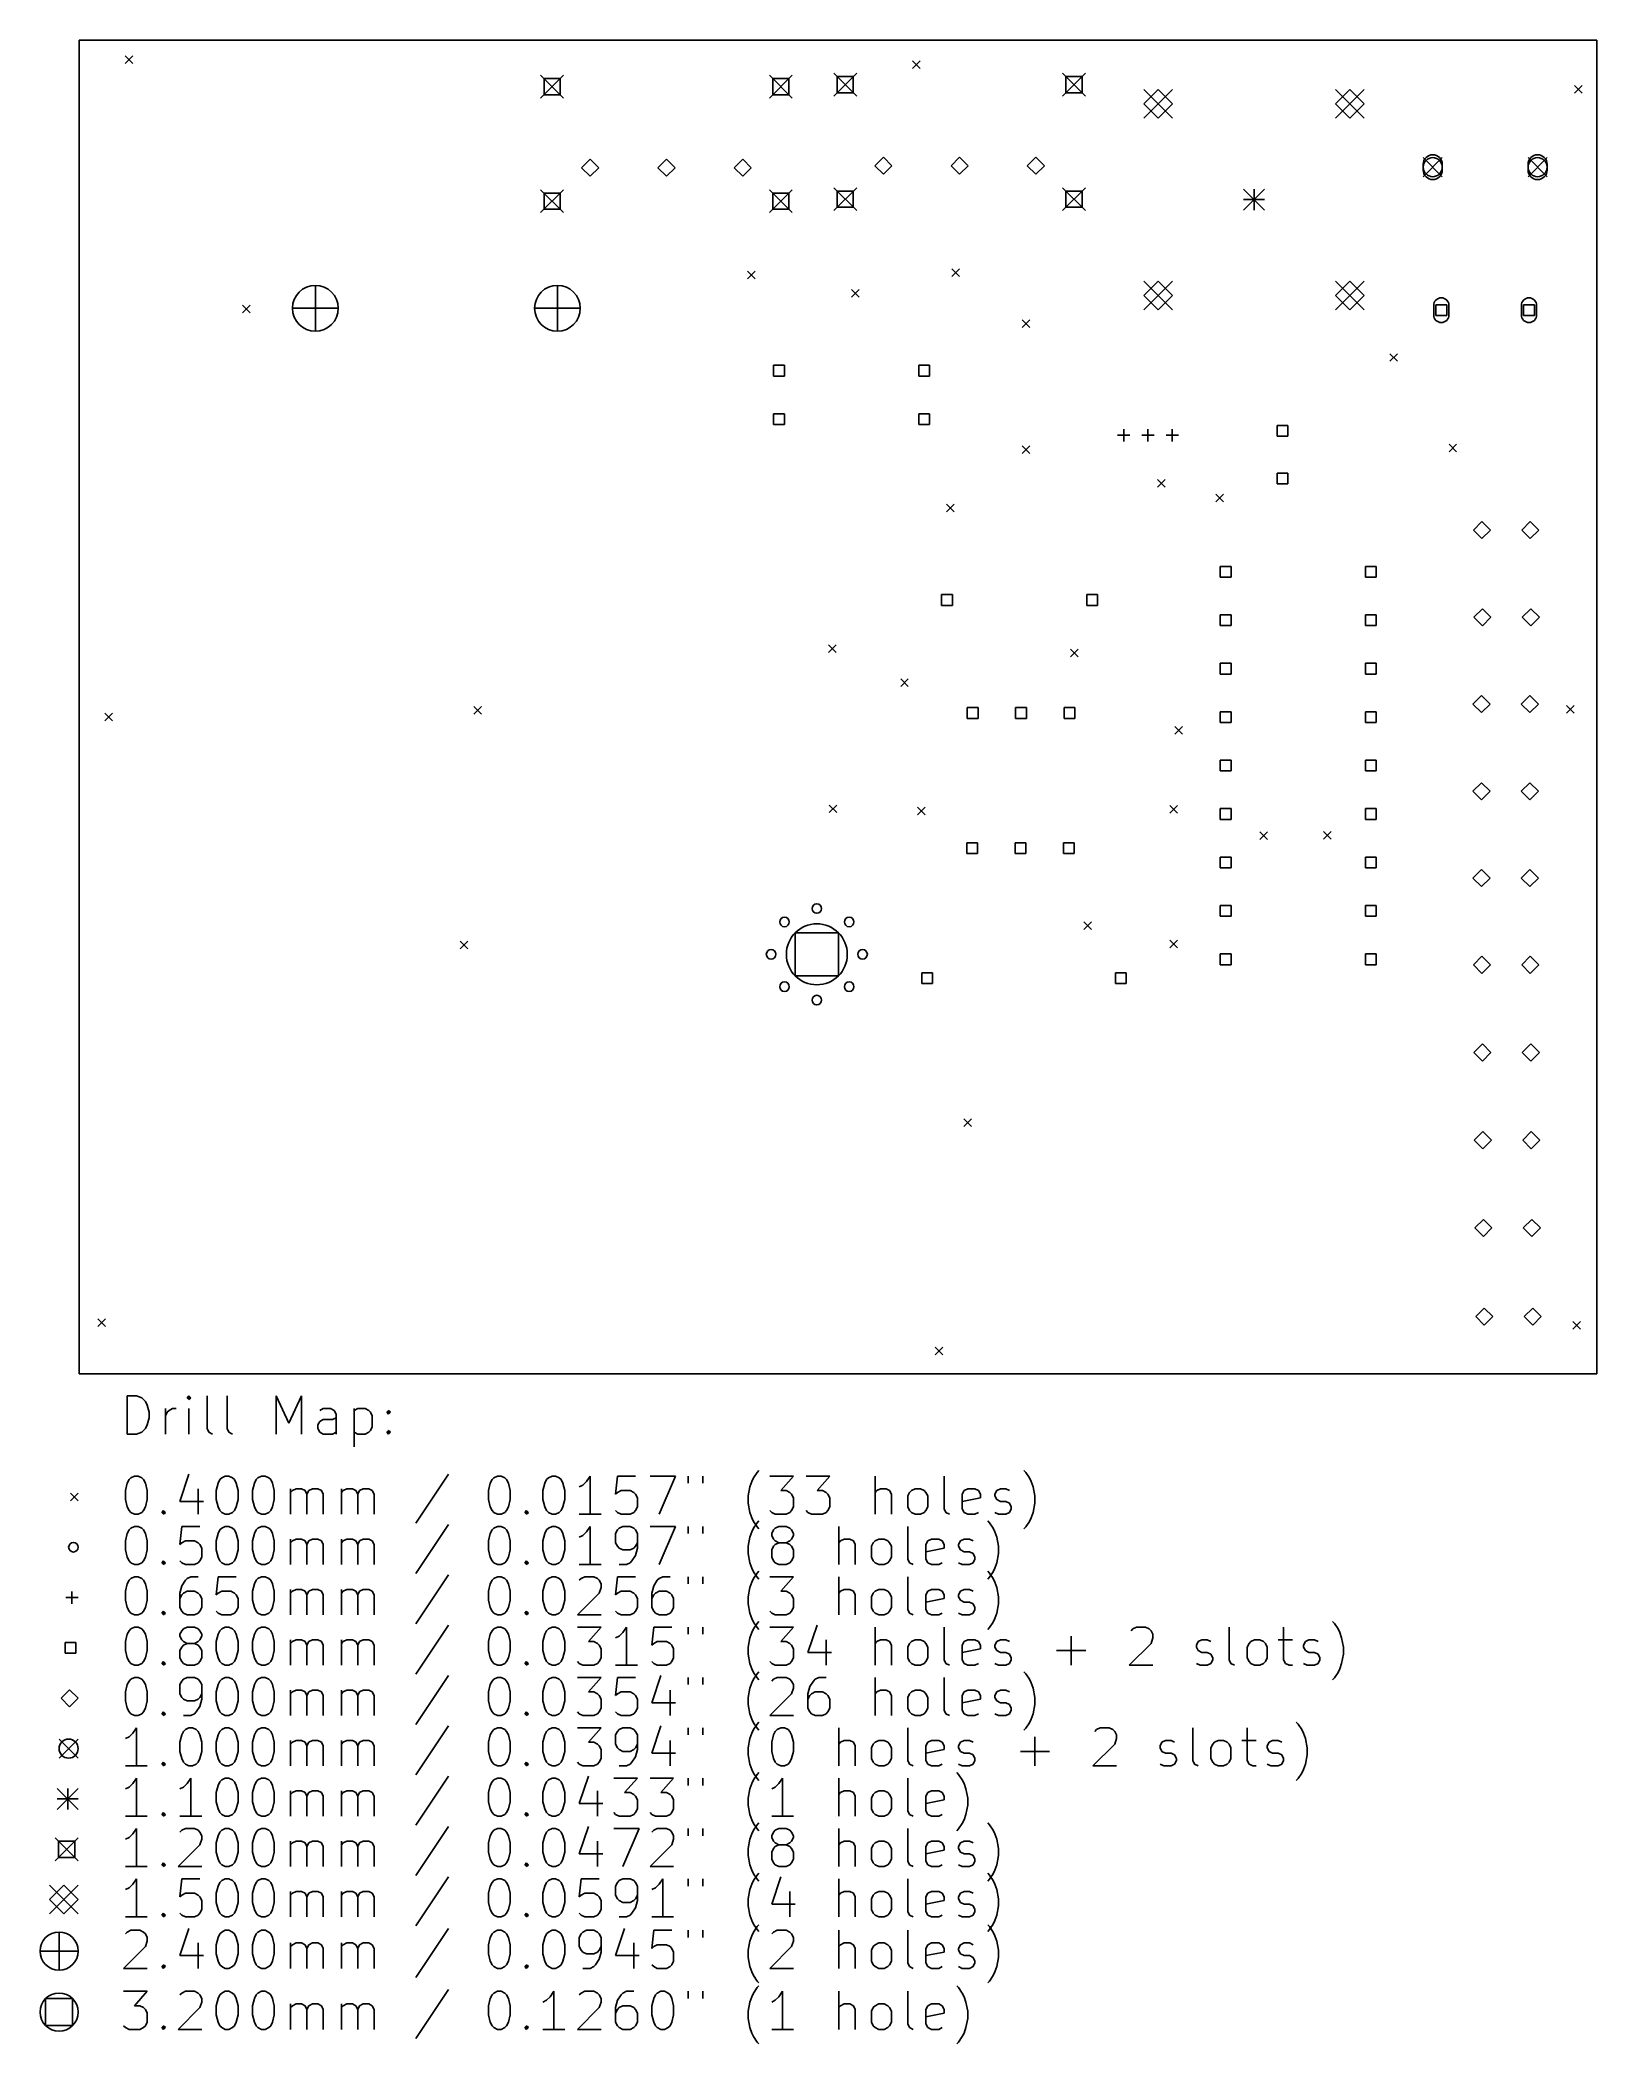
# Model space of a CAD drawing. Extents: x 96 to 178, y -160 to -55.
import ezdxf

# ---------------------------------------------------------------- set-up
doc = ezdxf.new("R2010")
doc.units = 0
doc.layers.add('BLACK', color=7, linetype='CONTINUOUS')

msp = doc.modelspace()

# ---------------------------------------------------------------- linework, layer by layer
at = {"layer": 'BLACK', "linetype": 'CONTINUOUS'}
for p, q in [((177.79, -55.235), (98.155, -55.235)), ((98.155, -55.235), (98.155, -125.185)), ((177.79, -125.185), (177.79, -55.235)), ((100.57, -56.06), (100.97, -56.46)), ((100.97, -56.06), (100.57, -56.46)), ((141.88, -56.32), (142.28, -56.72)), ((142.28, -56.32), (141.88, -56.72)), ((122.37, -57.08), (123.57, -58.28)), ((123.57, -57.08), (122.37, -58.28)), ((123.394, -57.2557), (122.546, -57.2557)), ((122.546, -57.2557), (122.546, -58.1043)), ((123.394, -58.1043), (123.394, -57.2557)), ((134.37, -57.08), (135.57, -58.28)), ((135.57, -57.08), (134.37, -58.28)), ((135.394, -57.2557), (134.546, -57.2557)), ((134.546, -57.2557), (134.546, -58.1043)), ((135.394, -58.1043), (135.394, -57.2557)), ((137.75, -56.975), (138.95, -58.175)), ((138.95, -56.975), (137.75, -58.175)), ((138.774, -57.1507), (137.926, -57.1507)), ((137.926, -57.1507), (137.926, -57.9993)), ((138.774, -57.9993), (138.774, -57.1507)), ((149.75, -56.975), (150.95, -58.175)), ((150.95, -56.975), (149.75, -58.175)), ((150.774, -57.1507), (149.926, -57.1507)), ((149.926, -57.1507), (149.926, -57.9993)), ((150.774, -57.9993), (150.774, -57.1507)), ((176.62, -57.62), (177.02, -58.02)), ((177.02, -57.62), (176.62, -58.02)), ((122.546, -58.1043), (123.394, -58.1043)), ((134.546, -58.1043), (135.394, -58.1043)), ((137.926, -57.9993), (138.774, -57.9993)), ((149.926, -57.9993), (150.774, -57.9993)), ((154.025, -57.825), (155.525, -59.325)), ((155.525, -57.825), (154.025, -59.325)), ((154.775, -57.825), (154.025, -58.575)), ((154.025, -58.575), (154.775, -59.325)), ((155.525, -58.575), (154.775, -57.825)), ((154.775, -59.325), (155.525, -58.575)), ((164.075, -57.825), (165.575, -59.325)), ((165.575, -57.825), (164.075, -59.325)), ((164.825, -57.825), (164.075, -58.575)), ((164.075, -58.575), (164.825, -59.325)), ((165.575, -58.575), (164.825, -57.825)), ((164.825, -59.325), (165.575, -58.575)), ((124.97, -61.48), (124.52, -61.93)), ((124.52, -61.93), (124.97, -62.38)), ((125.42, -61.93), (124.97, -61.48)), ((124.97, -62.38), (125.42, -61.93)), ((128.97, -61.48), (128.52, -61.93)), ((128.52, -61.93), (128.97, -62.38)), ((129.42, -61.93), (128.97, -61.48)), ((128.97, -62.38), (129.42, -61.93)), ((132.97, -61.48), (132.52, -61.93)), ((132.52, -61.93), (132.97, -62.38)), ((133.42, -61.93), (132.97, -61.48)), ((132.97, -62.38), (133.42, -61.93)), ((140.35, -61.375), (139.9, -61.825)), ((139.9, -61.825), (140.35, -62.275)), ((140.8, -61.825), (140.35, -61.375)), ((140.35, -62.275), (140.8, -61.825)), ((144.35, -61.375), (143.9, -61.825)), ((143.9, -61.825), (144.35, -62.275)), ((144.8, -61.825), (144.35, -61.375)), ((144.35, -62.275), (144.8, -61.825)), ((148.35, -61.375), (147.9, -61.825)), ((147.9, -61.825), (148.35, -62.275)), ((148.8, -61.825), (148.35, -61.375)), ((148.35, -62.275), (148.8, -61.825)), ((168.675, -61.4), (169.675, -62.4)), ((169.675, -61.4), (168.675, -62.4)), ((168.675, -61.75), (168.675, -62.05)), ((169.675, -61.75), (169.675, -62.05)), ((174.175, -61.4), (175.175, -62.4)), ((175.175, -61.4), (174.175, -62.4)), ((174.175, -61.75), (174.175, -62.05)), ((175.175, -61.75), (175.175, -62.05)), ((137.75, -62.975), (138.95, -64.175)), ((138.95, -62.975), (137.75, -64.175)), ((149.75, -62.975), (150.95, -64.175)), ((150.95, -62.975), (149.75, -64.175)), ((159.25, -63.05), (160.35, -64.15)), ((160.35, -63.05), (159.25, -64.15)), ((159.8, -63.05), (159.8, -64.15)), ((122.37, -63.08), (123.57, -64.28)), ((123.57, -63.08), (122.37, -64.28)), ((123.394, -63.2557), (122.546, -63.2557)), ((122.546, -63.2557), (122.546, -64.1043)), ((123.394, -64.1043), (123.394, -63.2557)), ((134.37, -63.08), (135.57, -64.28)), ((135.57, -63.08), (134.37, -64.28)), ((135.394, -63.2557), (134.546, -63.2557)), ((134.546, -63.2557), (134.546, -64.1043)), ((135.394, -64.1043), (135.394, -63.2557)), ((138.774, -63.1507), (137.926, -63.1507)), ((137.926, -63.1507), (137.926, -63.9993)), ((137.926, -63.9993), (138.774, -63.9993)), ((138.774, -63.9993), (138.774, -63.1507)), ((150.774, -63.1507), (149.926, -63.1507)), ((149.926, -63.1507), (149.926, -63.9993)), ((149.926, -63.9993), (150.774, -63.9993)), ((150.774, -63.9993), (150.774, -63.1507)), ((159.25, -63.6), (160.35, -63.6)), ((122.546, -64.1043), (123.394, -64.1043)), ((134.546, -64.1043), (135.394, -64.1043)), ((143.95, -67.24), (144.35, -67.64)), ((144.35, -67.24), (143.95, -67.64)), ((110.55, -68.1), (110.55, -70.5)), ((123.25, -68.1), (123.25, -70.5)), ((133.23, -67.36), (133.63, -67.76)), ((133.63, -67.36), (133.23, -67.76)), ((154.025, -67.875), (155.525, -69.375)), ((155.525, -67.875), (154.025, -69.375)), ((154.775, -67.875), (154.025, -68.625)), ((155.525, -68.625), (154.775, -67.875)), ((164.075, -67.875), (165.575, -69.375)), ((165.575, -67.875), (164.075, -69.375)), ((164.825, -67.875), (164.075, -68.625)), ((165.575, -68.625), (164.825, -67.875)), ((106.734, -69.142), (107.134, -69.542)), ((107.134, -69.142), (106.734, -69.542)), ((109.35, -69.3), (111.75, -69.3)), ((122.05, -69.3), (124.45, -69.3)), ((138.68, -68.32), (139.08, -68.72)), ((139.08, -68.32), (138.68, -68.72)), ((154.025, -68.625), (154.775, -69.375)), ((154.775, -69.375), (155.525, -68.625)), ((164.075, -68.625), (164.825, -69.375)), ((164.825, -69.375), (165.575, -68.625)), ((169.225, -69.15), (169.225, -69.65)), ((169.908, -69.1172), (169.342, -69.1172)), ((169.342, -69.1172), (169.342, -69.6828)), ((169.908, -69.6828), (169.908, -69.1172)), ((170.025, -69.15), (170.025, -69.65)), ((173.825, -69.15), (173.825, -69.65)), ((174.508, -69.1172), (173.942, -69.1172)), ((173.942, -69.1172), (173.942, -69.6828)), ((174.508, -69.6828), (174.508, -69.1172)), ((174.625, -69.15), (174.625, -69.65)), ((147.628, -69.904), (148.028, -70.304)), ((148.028, -69.904), (147.628, -70.304)), ((169.342, -69.6828), (169.908, -69.6828)), ((173.942, -69.6828), (174.508, -69.6828)), ((135.158, -72.2922), (134.592, -72.2922)), ((134.592, -72.2922), (134.592, -72.8578)), ((135.158, -72.8578), (135.158, -72.2922)), ((142.778, -72.2922), (142.212, -72.2922)), ((142.212, -72.2922), (142.212, -72.8578)), ((142.778, -72.8578), (142.778, -72.2922)), ((166.932, -71.682), (167.332, -72.082)), ((167.332, -71.682), (166.932, -72.082)), ((134.592, -72.8578), (135.158, -72.8578)), ((142.212, -72.8578), (142.778, -72.8578)), ((135.158, -74.8322), (134.592, -74.8322)), ((134.592, -74.8322), (134.592, -75.3978)), ((134.592, -75.3978), (135.158, -75.3978)), ((135.158, -75.3978), (135.158, -74.8322)), ((142.778, -74.8322), (142.212, -74.8322)), ((142.212, -74.8322), (142.212, -75.3978)), ((142.212, -75.3978), (142.778, -75.3978)), ((142.778, -75.3978), (142.778, -74.8322)), ((152.965, -75.635), (152.965, -76.285)), ((154.235, -75.635), (154.235, -76.285)), ((155.505, -75.635), (155.505, -76.285)), ((161.573, -75.4492), (161.007, -75.4492)), ((161.007, -75.4492), (161.007, -76.0148)), ((161.573, -76.0148), (161.573, -75.4492)), ((147.628, -76.508), (148.028, -76.908)), ((148.028, -76.508), (147.628, -76.908)), ((152.64, -75.96), (153.29, -75.96)), ((153.91, -75.96), (154.56, -75.96)), ((155.18, -75.96), (155.83, -75.96)), ((161.007, -76.0148), (161.573, -76.0148)), ((170.03, -76.42), (170.43, -76.82)), ((170.43, -76.42), (170.03, -76.82)), ((154.74, -78.286), (155.14, -78.686)), ((155.14, -78.286), (154.74, -78.686)), ((161.573, -77.9492), (161.007, -77.9492)), ((161.007, -77.9492), (161.007, -78.5148)), ((161.007, -78.5148), (161.573, -78.5148)), ((161.573, -78.5148), (161.573, -77.9492)), ((143.67, -79.58), (144.07, -79.98)), ((144.07, -79.58), (143.67, -79.98)), ((157.788, -79.048), (158.188, -79.448)), ((158.188, -79.048), (157.788, -79.448)), ((171.755, -80.48), (171.305, -80.93)), ((172.205, -80.93), (171.755, -80.48)), ((174.295, -80.48), (173.845, -80.93)), ((174.745, -80.93), (174.295, -80.48)), ((171.305, -80.93), (171.755, -81.38)), ((171.755, -81.38), (172.205, -80.93)), ((173.845, -80.93), (174.295, -81.38)), ((174.295, -81.38), (174.745, -80.93)), ((158.593, -82.8372), (158.027, -82.8372)), ((158.027, -82.8372), (158.027, -83.4028)), ((158.593, -83.4028), (158.593, -82.8372)), ((166.213, -82.8372), (165.647, -82.8372)), ((165.647, -82.8372), (165.647, -83.4028)), ((166.213, -83.4028), (166.213, -82.8372)), ((158.027, -83.4028), (158.593, -83.4028)), ((165.647, -83.4028), (166.213, -83.4028)), ((143.973, -84.3172), (143.407, -84.3172)), ((143.407, -84.3172), (143.407, -84.8828)), ((143.407, -84.8828), (143.973, -84.8828)), ((143.973, -84.8828), (143.973, -84.3172)), ((151.593, -84.3172), (151.027, -84.3172)), ((151.027, -84.3172), (151.027, -84.8828)), ((151.027, -84.8828), (151.593, -84.8828)), ((151.593, -84.8828), (151.593, -84.3172)), ((171.78, -85.055), (171.33, -85.505)), ((172.23, -85.505), (171.78, -85.055)), ((174.32, -85.055), (173.87, -85.505)), ((174.77, -85.505), (174.32, -85.055)), ((158.593, -85.3772), (158.027, -85.3772)), ((158.027, -85.3772), (158.027, -85.9428)), ((158.027, -85.9428), (158.593, -85.9428)), ((158.593, -85.9428), (158.593, -85.3772)), ((166.213, -85.3772), (165.647, -85.3772)), ((165.647, -85.3772), (165.647, -85.9428)), ((165.647, -85.9428), (166.213, -85.9428)), ((166.213, -85.9428), (166.213, -85.3772)), ((171.33, -85.505), (171.78, -85.955)), ((171.78, -85.955), (172.23, -85.505)), ((173.87, -85.505), (174.32, -85.955)), ((174.32, -85.955), (174.77, -85.505)), ((137.468, -86.95), (137.868, -87.35)), ((137.868, -86.95), (137.468, -87.35)), ((150.168, -87.176), (150.568, -87.576)), ((150.568, -87.176), (150.168, -87.576)), ((158.593, -87.9172), (158.027, -87.9172)), ((158.027, -87.9172), (158.027, -88.4828)), ((158.593, -88.4828), (158.593, -87.9172)), ((166.213, -87.9172), (165.647, -87.9172)), ((165.647, -87.9172), (165.647, -88.4828)), ((166.213, -88.4828), (166.213, -87.9172)), ((141.26, -88.73), (141.66, -89.13)), ((141.66, -88.73), (141.26, -89.13)), ((158.027, -88.4828), (158.593, -88.4828)), ((165.647, -88.4828), (166.213, -88.4828)), ((118.86, -90.18), (119.26, -90.58)), ((119.26, -90.18), (118.86, -90.58)), ((145.318, -90.2422), (144.752, -90.2422)), ((144.752, -90.2422), (144.752, -90.8078)), ((145.318, -90.8078), (145.318, -90.2422)), ((147.858, -90.2422), (147.292, -90.2422)), ((147.292, -90.2422), (147.292, -90.8078)), ((147.858, -90.8078), (147.858, -90.2422)), ((150.398, -90.2422), (149.832, -90.2422)), ((149.832, -90.2422), (149.832, -90.8078)), ((150.398, -90.8078), (150.398, -90.2422)), ((171.73, -89.605), (171.28, -90.055)), ((171.28, -90.055), (171.73, -90.505)), ((172.18, -90.055), (171.73, -89.605)), ((171.73, -90.505), (172.18, -90.055)), ((174.27, -89.605), (173.82, -90.055)), ((173.82, -90.055), (174.27, -90.505)), ((174.72, -90.055), (174.27, -89.605)), ((174.27, -90.505), (174.72, -90.055)), ((176.2, -90.125), (176.6, -90.525)), ((176.6, -90.125), (176.2, -90.525)), ((99.5, -90.54), (99.9, -90.94)), ((99.9, -90.54), (99.5, -90.94)), ((144.752, -90.8078), (145.318, -90.8078)), ((147.292, -90.8078), (147.858, -90.8078)), ((149.832, -90.8078), (150.398, -90.8078)), ((155.64, -91.24), (156.04, -91.64)), ((156.04, -91.24), (155.64, -91.64)), ((158.593, -90.4572), (158.027, -90.4572)), ((158.027, -90.4572), (158.027, -91.0228)), ((158.027, -91.0228), (158.593, -91.0228)), ((158.593, -91.0228), (158.593, -90.4572)), ((166.213, -90.4572), (165.647, -90.4572)), ((165.647, -90.4572), (165.647, -91.0228)), ((165.647, -91.0228), (166.213, -91.0228)), ((166.213, -91.0228), (166.213, -90.4572)), ((158.593, -92.9972), (158.027, -92.9972)), ((158.027, -92.9972), (158.027, -93.5628)), ((158.593, -93.5628), (158.593, -92.9972)), ((166.213, -92.9972), (165.647, -92.9972)), ((165.647, -92.9972), (165.647, -93.5628)), ((166.213, -93.5628), (166.213, -92.9972)), ((158.027, -93.5628), (158.593, -93.5628)), ((165.647, -93.5628), (166.213, -93.5628)), ((171.73, -94.18), (171.28, -94.63)), ((172.18, -94.63), (171.73, -94.18)), ((174.27, -94.18), (173.82, -94.63)), ((174.72, -94.63), (174.27, -94.18)), ((137.51, -95.35), (137.91, -95.75)), ((137.91, -95.35), (137.51, -95.75)), ((142.15, -95.47), (142.55, -95.87)), ((142.55, -95.47), (142.15, -95.87)), ((155.38, -95.37), (155.78, -95.77)), ((155.78, -95.37), (155.38, -95.77)), ((158.593, -95.5372), (158.027, -95.5372)), ((158.027, -95.5372), (158.027, -96.1028)), ((158.593, -96.1028), (158.593, -95.5372)), ((166.213, -95.5372), (165.647, -95.5372)), ((165.647, -95.5372), (165.647, -96.1028)), ((166.213, -96.1028), (166.213, -95.5372)), ((171.28, -94.63), (171.73, -95.08)), ((171.73, -95.08), (172.18, -94.63)), ((173.82, -94.63), (174.27, -95.08)), ((174.27, -95.08), (174.72, -94.63)), ((158.027, -96.1028), (158.593, -96.1028)), ((165.647, -96.1028), (166.213, -96.1028)), ((145.288, -97.3322), (144.722, -97.3322)), ((144.722, -97.3322), (144.722, -97.8978)), ((145.288, -97.8978), (145.288, -97.3322)), ((147.828, -97.3322), (147.262, -97.3322)), ((147.262, -97.3322), (147.262, -97.8978)), ((147.828, -97.8978), (147.828, -97.3322)), ((150.368, -97.3322), (149.802, -97.3322)), ((149.802, -97.3322), (149.802, -97.8978)), ((150.368, -97.8978), (150.368, -97.3322)), ((160.11, -96.76), (160.51, -97.16)), ((160.51, -96.76), (160.11, -97.16)), ((163.44, -96.74), (163.84, -97.14)), ((163.84, -96.74), (163.44, -97.14)), ((144.722, -97.8978), (145.288, -97.8978)), ((147.262, -97.8978), (147.828, -97.8978)), ((149.802, -97.8978), (150.368, -97.8978)), ((158.593, -98.0772), (158.027, -98.0772)), ((158.027, -98.0772), (158.027, -98.6428)), ((158.027, -98.6428), (158.593, -98.6428)), ((158.593, -98.6428), (158.593, -98.0772)), ((166.213, -98.0772), (165.647, -98.0772)), ((165.647, -98.0772), (165.647, -98.6428)), ((165.647, -98.6428), (166.213, -98.6428)), ((166.213, -98.6428), (166.213, -98.0772)), ((171.73, -98.73), (171.28, -99.18)), ((172.18, -99.18), (171.73, -98.73)), ((174.27, -98.73), (173.82, -99.18)), ((174.72, -99.18), (174.27, -98.73)), ((171.28, -99.18), (171.73, -99.63)), ((171.73, -99.63), (172.18, -99.18)), ((173.82, -99.18), (174.27, -99.63)), ((174.27, -99.63), (174.72, -99.18)), ((158.593, -100.617), (158.027, -100.617)), ((158.027, -100.617), (158.027, -101.183)), ((158.593, -101.183), (158.593, -100.617)), ((166.213, -100.617), (165.647, -100.617)), ((165.647, -100.617), (165.647, -101.183)), ((166.213, -101.183), (166.213, -100.617)), ((150.87, -101.47), (151.27, -101.87)), ((151.27, -101.47), (150.87, -101.87)), ((158.027, -101.183), (158.593, -101.183)), ((165.647, -101.183), (166.213, -101.183)), ((118.15, -102.49), (118.55, -102.89)), ((118.55, -102.49), (118.15, -102.89)), ((137.991, -102.049), (135.729, -102.049)), ((135.729, -102.049), (135.729, -104.311)), ((137.991, -104.311), (137.991, -102.049)), ((155.38, -102.44), (155.78, -102.84)), ((155.78, -102.44), (155.38, -102.84)), ((158.593, -103.157), (158.027, -103.157)), ((158.027, -103.157), (158.027, -103.723)), ((158.027, -103.723), (158.593, -103.723)), ((158.593, -103.723), (158.593, -103.157)), ((166.213, -103.157), (165.647, -103.157)), ((165.647, -103.157), (165.647, -103.723)), ((165.647, -103.723), (166.213, -103.723)), ((166.213, -103.723), (166.213, -103.157)), ((171.755, -103.28), (171.305, -103.73)), ((171.305, -103.73), (171.755, -104.18)), ((172.205, -103.73), (171.755, -103.28)), ((171.755, -104.18), (172.205, -103.73)), ((174.295, -103.28), (173.845, -103.73)), ((173.845, -103.73), (174.295, -104.18)), ((174.745, -103.73), (174.295, -103.28)), ((174.295, -104.18), (174.745, -103.73)), ((135.729, -104.311), (137.991, -104.311)), ((142.933, -104.147), (142.367, -104.147)), ((142.367, -104.147), (142.367, -104.713)), ((142.367, -104.713), (142.933, -104.713)), ((142.933, -104.713), (142.933, -104.147)), ((153.093, -104.147), (152.527, -104.147)), ((152.527, -104.147), (152.527, -104.713)), ((152.527, -104.713), (153.093, -104.713)), ((153.093, -104.713), (153.093, -104.147)), ((171.78, -107.88), (171.33, -108.33)), ((172.23, -108.33), (171.78, -107.88)), ((174.32, -107.88), (173.87, -108.33)), ((174.77, -108.33), (174.32, -107.88)), ((171.33, -108.33), (171.78, -108.78)), ((171.78, -108.78), (172.23, -108.33)), ((173.87, -108.33), (174.32, -108.78)), ((174.32, -108.78), (174.77, -108.33)), ((144.58, -111.814), (144.98, -112.214)), ((144.98, -111.814), (144.58, -112.214)), ((171.805, -112.48), (171.355, -112.93)), ((171.355, -112.93), (171.805, -113.38)), ((172.255, -112.93), (171.805, -112.48)), ((171.805, -113.38), (172.255, -112.93)), ((174.345, -112.48), (173.895, -112.93)), ((173.895, -112.93), (174.345, -113.38)), ((174.795, -112.93), (174.345, -112.48)), ((174.345, -113.38), (174.795, -112.93)), ((171.83, -117.08), (171.38, -117.53)), ((171.38, -117.53), (171.83, -117.98)), ((172.28, -117.53), (171.83, -117.08)), ((171.83, -117.98), (172.28, -117.53)), ((174.37, -117.08), (173.92, -117.53)), ((173.92, -117.53), (174.37, -117.98)), ((174.82, -117.53), (174.37, -117.08)), ((174.37, -117.98), (174.82, -117.53)), ((171.88, -121.73), (171.43, -122.18)), ((172.33, -122.18), (171.88, -121.73)), ((174.42, -121.73), (173.97, -122.18)), ((174.87, -122.18), (174.42, -121.73)), ((99.13, -122.3), (99.53, -122.7)), ((99.53, -122.3), (99.13, -122.7)), ((171.43, -122.18), (171.88, -122.63)), ((171.88, -122.63), (172.33, -122.18)), ((173.97, -122.18), (174.42, -122.63)), ((174.42, -122.63), (174.87, -122.18)), ((176.53, -122.43), (176.93, -122.83)), ((176.93, -122.43), (176.53, -122.83)), ((143.07, -123.79), (143.47, -124.19)), ((143.47, -123.79), (143.07, -124.19)), ((98.155, -125.185), (177.79, -125.185)), ((100.681, -128.34), (100.681, -126.34)), ((100.681, -126.34), (101.157, -126.34)), ((101.157, -126.34), (101.443, -126.435)), ((101.443, -126.435), (101.634, -126.625)), ((101.634, -126.625), (101.729, -126.816)), ((101.729, -126.816), (101.824, -127.197)), ((102.681, -128.34), (102.681, -127.006)), ((102.776, -127.197), (102.872, -127.102)), ((102.872, -127.102), (103.062, -127.006)), ((103.062, -127.006), (103.253, -127.006)), ((103.919, -126.34), (103.824, -126.435)), ((103.824, -126.435), (103.919, -126.53)), ((104.015, -126.435), (103.919, -126.34)), ((103.919, -126.34), (103.919, -126.53)), ((103.919, -126.53), (104.015, -126.435)), ((103.919, -128.34), (103.919, -127.006)), ((104.872, -128.054), (104.872, -126.34)), ((105.919, -128.054), (105.919, -126.34)), ((108.491, -128.34), (108.491, -126.34)), ((108.491, -126.34), (109.157, -127.768)), ((109.157, -127.768), (109.824, -126.34)), ((109.824, -126.34), (109.824, -128.34)), ((110.967, -127.006), (110.776, -127.102)), ((111.348, -127.006), (110.967, -127.006)), ((111.538, -127.102), (111.348, -127.006)), ((111.634, -127.292), (111.538, -127.102)), ((112.586, -127.006), (112.586, -129.006)), ((112.586, -127.102), (112.776, -127.006)), ((112.776, -127.006), (113.157, -127.006)), ((113.157, -127.006), (113.348, -127.102)), ((113.348, -127.102), (113.443, -127.197)), ((114.3, -127.197), (114.395, -127.102)), ((114.395, -127.102), (114.491, -127.197)), ((114.395, -127.102), (114.395, -127.292)), ((101.634, -128.054), (101.443, -128.245)), ((101.729, -127.864), (101.634, -128.054)), ((101.824, -127.483), (101.729, -127.864)), ((101.824, -127.197), (101.824, -127.483)), ((102.681, -127.387), (102.776, -127.197)), ((104.967, -128.245), (104.872, -128.054)), ((106.015, -128.245), (105.919, -128.054)), ((110.681, -127.864), (110.776, -127.673)), ((110.681, -128.054), (110.681, -127.864)), ((110.776, -128.245), (110.681, -128.054)), ((110.776, -127.673), (110.967, -127.578)), ((110.967, -127.578), (111.443, -127.578)), ((111.443, -127.578), (111.634, -127.483)), ((111.634, -128.34), (111.634, -127.292)), ((113.443, -128.149), (113.348, -128.245)), ((113.443, -127.197), (113.538, -127.387)), ((113.538, -127.959), (113.443, -128.149)), ((113.538, -127.387), (113.538, -127.959)), ((114.395, -127.292), (114.3, -127.197)), ((114.3, -128.245), (114.395, -128.149)), ((114.491, -127.197), (114.395, -127.292)), ((114.395, -128.149), (114.491, -128.245)), ((114.395, -128.149), (114.395, -128.34)), ((101.157, -128.34), (100.681, -128.34)), ((101.443, -128.245), (101.157, -128.34)), ((105.157, -128.34), (104.967, -128.245)), ((106.205, -128.34), (106.015, -128.245)), ((110.967, -128.34), (110.776, -128.245)), ((111.443, -128.34), (110.967, -128.34)), ((111.634, -128.245), (111.443, -128.34)), ((112.776, -128.34), (112.586, -128.245)), ((113.157, -128.34), (112.776, -128.34)), ((113.348, -128.245), (113.157, -128.34)), ((114.395, -128.34), (114.3, -128.245)), ((114.491, -128.245), (114.395, -128.34)), ((133.729, -130.349), (133.824, -130.254)), ((147.824, -130.349), (147.729, -130.254)), ((100.586, -131.302), (100.681, -130.921)), ((100.586, -131.778), (100.586, -131.302)), ((100.681, -130.921), (100.776, -130.73)), ((100.776, -130.73), (100.872, -130.635)), ((100.872, -130.635), (101.062, -130.54)), ((101.062, -130.54), (101.253, -130.54)), ((101.253, -130.54), (101.443, -130.635)), ((101.443, -130.635), (101.538, -130.73)), ((101.538, -130.73), (101.634, -130.921)), ((101.634, -130.921), (101.729, -131.302)), ((101.729, -131.302), (101.729, -131.778)), ((103.919, -130.445), (103.443, -131.873)), ((104.395, -131.206), (104.395, -132.54)), ((105.348, -131.302), (105.443, -130.921)), ((105.348, -131.778), (105.348, -131.302)), ((105.443, -130.921), (105.538, -130.73)), ((105.538, -130.73), (105.634, -130.635)), ((105.634, -130.635), (105.824, -130.54)), ((105.824, -130.54), (106.015, -130.54)), ((106.015, -130.54), (106.205, -130.635)), ((106.205, -130.635), (106.3, -130.73)), ((106.3, -130.73), (106.395, -130.921)), ((106.395, -130.921), (106.491, -131.302)), ((106.491, -131.302), (106.491, -131.778)), ((107.253, -131.302), (107.348, -130.921)), ((107.253, -131.778), (107.253, -131.302)), ((107.348, -130.921), (107.443, -130.73)), ((107.443, -130.73), (107.538, -130.635)), ((107.538, -130.635), (107.729, -130.54)), ((107.729, -130.54), (107.919, -130.54)), ((107.919, -130.54), (108.11, -130.635)), ((108.11, -130.635), (108.205, -130.73)), ((108.205, -130.73), (108.3, -130.921)), ((108.3, -130.921), (108.395, -131.302)), ((108.395, -131.302), (108.395, -131.778)), ((109.253, -132.54), (109.253, -131.206)), ((109.253, -131.397), (109.348, -131.302)), ((109.348, -131.302), (109.538, -131.206)), ((109.538, -131.206), (109.824, -131.206)), ((109.824, -131.206), (110.015, -131.302)), ((110.015, -131.302), (110.11, -131.492)), ((110.11, -131.492), (110.205, -131.302)), ((110.205, -131.302), (110.395, -131.206)), ((110.395, -131.206), (110.681, -131.206)), ((110.681, -131.206), (110.872, -131.302)), ((110.872, -131.302), (110.967, -131.492)), ((111.919, -132.54), (111.919, -131.206)), ((111.919, -131.397), (112.015, -131.302)), ((112.015, -131.302), (112.205, -131.206)), ((112.205, -131.206), (112.491, -131.206)), ((112.491, -131.206), (112.681, -131.302)), ((112.681, -131.302), (112.776, -131.492)), ((112.776, -131.492), (112.872, -131.302)), ((112.872, -131.302), (113.062, -131.206)), ((113.062, -131.206), (113.348, -131.206)), ((113.348, -131.206), (113.538, -131.302)), ((113.538, -131.302), (113.634, -131.492)), ((117.538, -130.445), (115.824, -133.016)), ((119.634, -131.302), (119.729, -130.921)), ((119.634, -131.778), (119.634, -131.302)), ((119.729, -130.921), (119.824, -130.73)), ((119.824, -130.73), (119.919, -130.635)), ((119.919, -130.635), (120.11, -130.54)), ((120.11, -130.54), (120.3, -130.54)), ((120.3, -130.54), (120.491, -130.635)), ((120.491, -130.635), (120.586, -130.73)), ((120.586, -130.73), (120.681, -130.921)), ((120.681, -130.921), (120.776, -131.302)), ((120.776, -131.302), (120.776, -131.778)), ((122.491, -131.302), (122.586, -130.921)), ((122.491, -131.778), (122.491, -131.302)), ((122.586, -130.921), (122.681, -130.73)), ((122.681, -130.73), (122.776, -130.635)), ((122.776, -130.635), (122.967, -130.54)), ((122.967, -130.54), (123.157, -130.54)), ((123.157, -130.54), (123.348, -130.635)), ((123.348, -130.635), (123.443, -130.73)), ((123.443, -130.73), (123.538, -130.921)), ((123.538, -130.921), (123.634, -131.302)), ((123.634, -131.302), (123.634, -131.778)), ((124.586, -131.016), (124.395, -131.111)), ((124.776, -130.825), (124.586, -131.016)), ((124.967, -130.54), (124.776, -130.825)), ((124.967, -132.54), (124.967, -130.54)), ((126.395, -130.54), (126.3, -131.492)), ((127.348, -130.54), (126.395, -130.54)), ((126.395, -131.397), (126.586, -131.302)), ((126.586, -131.302), (127.062, -131.302)), ((127.062, -131.302), (127.253, -131.397)), ((128.11, -130.54), (129.443, -130.54)), ((129.443, -130.54), (128.586, -132.54)), ((130.11, -130.54), (130.11, -130.921)), ((130.872, -130.54), (130.872, -130.921)), ((133.253, -131.587), (133.348, -131.111)), ((133.348, -131.111), (133.443, -130.825)), ((133.443, -130.825), (133.538, -130.635)), ((133.538, -130.635), (133.729, -130.349)), ((134.395, -130.54), (135.634, -130.54)), ((135.634, -130.54), (134.967, -131.302)), ((134.967, -131.302), (135.253, -131.302)), ((135.253, -131.302), (135.443, -131.397)), ((136.3, -130.54), (137.538, -130.54)), ((137.538, -130.54), (136.872, -131.302)), ((136.872, -131.302), (137.157, -131.302)), ((137.157, -131.302), (137.348, -131.397)), ((139.919, -132.54), (139.919, -130.54)), ((140.015, -131.302), (139.919, -131.397)), ((140.205, -131.206), (140.015, -131.302)), ((140.491, -131.206), (140.205, -131.206)), ((140.681, -131.302), (140.491, -131.206)), ((140.776, -131.492), (140.681, -131.302)), ((141.729, -131.397), (141.824, -131.302)), ((141.824, -131.302), (142.015, -131.206)), ((142.015, -131.206), (142.3, -131.206)), ((142.3, -131.206), (142.491, -131.302)), ((142.491, -131.302), (142.586, -131.397)), ((143.538, -132.254), (143.538, -130.54)), ((144.491, -131.492), (144.586, -131.302)), ((144.586, -131.302), (144.776, -131.206)), ((144.776, -131.206), (145.157, -131.206)), ((145.157, -131.206), (145.348, -131.302)), ((145.348, -131.302), (145.443, -131.492)), ((146.205, -131.492), (146.3, -131.302)), ((146.3, -131.302), (146.491, -131.206)), ((146.491, -131.206), (146.776, -131.206)), ((146.776, -131.206), (146.967, -131.302)), ((148.015, -130.635), (147.824, -130.349)), ((148.11, -130.825), (148.015, -130.635)), ((148.205, -131.111), (148.11, -130.825)), ((148.3, -131.587), (148.205, -131.111)), ((97.705, -131.435), (98.105, -131.835)), ((98.105, -131.435), (97.705, -131.835)), ((100.681, -132.159), (100.586, -131.778)), ((100.776, -132.349), (100.681, -132.159)), ((100.872, -132.445), (100.776, -132.349)), ((101.538, -132.349), (101.443, -132.445)), ((101.634, -132.159), (101.538, -132.349)), ((101.729, -131.778), (101.634, -132.159)), ((102.491, -132.445), (102.586, -132.349)), ((102.586, -132.349), (102.681, -132.445)), ((102.586, -132.349), (102.586, -132.54)), ((103.443, -131.873), (104.681, -131.873)), ((105.443, -132.159), (105.348, -131.778)), ((105.538, -132.349), (105.443, -132.159)), ((105.634, -132.445), (105.538, -132.349)), ((106.3, -132.349), (106.205, -132.445)), ((106.395, -132.159), (106.3, -132.349)), ((106.491, -131.778), (106.395, -132.159)), ((107.348, -132.159), (107.253, -131.778)), ((107.443, -132.349), (107.348, -132.159)), ((107.538, -132.445), (107.443, -132.349)), ((108.205, -132.349), (108.11, -132.445)), ((108.3, -132.159), (108.205, -132.349)), ((108.395, -131.778), (108.3, -132.159)), ((110.11, -131.492), (110.11, -132.54)), ((110.967, -131.492), (110.967, -132.54)), ((112.776, -131.492), (112.776, -132.54)), ((113.634, -131.492), (113.634, -132.54)), ((119.729, -132.159), (119.634, -131.778)), ((119.824, -132.349), (119.729, -132.159)), ((119.919, -132.445), (119.824, -132.349)), ((120.586, -132.349), (120.491, -132.445)), ((120.681, -132.159), (120.586, -132.349)), ((120.776, -131.778), (120.681, -132.159)), ((121.538, -132.445), (121.634, -132.349)), ((121.634, -132.349), (121.729, -132.445)), ((121.634, -132.349), (121.634, -132.54)), ((122.586, -132.159), (122.491, -131.778)), ((122.681, -132.349), (122.586, -132.159)), ((122.776, -132.445), (122.681, -132.349)), ((123.443, -132.349), (123.348, -132.445)), ((123.538, -132.159), (123.443, -132.349)), ((123.634, -131.778), (123.538, -132.159)), ((126.3, -131.492), (126.395, -131.397)), ((126.395, -132.445), (126.3, -132.349)), ((127.253, -131.397), (127.348, -131.492)), ((127.348, -132.349), (127.253, -132.445)), ((127.348, -131.492), (127.443, -131.683)), ((127.443, -132.159), (127.348, -132.349)), ((127.443, -131.683), (127.443, -132.159)), ((133.253, -131.968), (133.253, -131.587)), ((133.348, -132.445), (133.253, -131.968)), ((134.491, -132.445), (134.395, -132.349)), ((135.443, -131.397), (135.538, -131.492)), ((135.538, -132.349), (135.443, -132.445)), ((135.538, -131.492), (135.634, -131.683)), ((135.634, -132.159), (135.538, -132.349)), ((135.634, -131.683), (135.634, -132.159)), ((136.395, -132.445), (136.3, -132.349)), ((137.348, -131.397), (137.443, -131.492)), ((137.443, -132.349), (137.348, -132.445)), ((137.443, -131.492), (137.538, -131.683)), ((137.538, -132.159), (137.443, -132.349)), ((137.538, -131.683), (137.538, -132.159)), ((140.776, -132.54), (140.776, -131.492)), ((141.634, -131.587), (141.729, -131.397)), ((141.634, -132.159), (141.634, -131.587)), ((141.729, -132.349), (141.634, -132.159)), ((141.824, -132.445), (141.729, -132.349)), ((142.586, -132.349), (142.491, -132.445)), ((142.586, -131.397), (142.681, -131.587)), ((142.681, -132.159), (142.586, -132.349)), ((142.681, -131.587), (142.681, -132.159)), ((143.634, -132.445), (143.538, -132.254)), ((144.491, -132.254), (144.491, -131.492)), ((145.443, -131.683), (144.491, -131.873)), ((144.586, -132.445), (144.491, -132.254)), ((145.443, -131.492), (145.443, -131.683)), ((146.205, -131.587), (146.205, -131.492)), ((146.3, -131.778), (146.205, -131.587)), ((146.491, -131.873), (146.3, -131.778)), ((146.776, -131.873), (146.491, -131.873)), ((146.967, -131.968), (146.776, -131.873)), ((147.062, -132.159), (146.967, -131.968)), ((146.967, -132.445), (147.062, -132.254)), ((147.062, -132.254), (147.062, -132.159)), ((148.205, -132.445), (148.3, -131.968)), ((148.3, -131.968), (148.3, -131.587)), ((100.681, -133.561), (100.776, -133.37)), ((100.776, -133.37), (100.872, -133.275)), ((101.062, -132.54), (100.872, -132.445)), ((100.872, -133.275), (101.062, -133.18)), ((101.253, -132.54), (101.062, -132.54)), ((101.062, -133.18), (101.253, -133.18)), ((101.443, -132.445), (101.253, -132.54)), ((101.253, -133.18), (101.443, -133.275)), ((101.443, -133.275), (101.538, -133.37)), ((101.538, -133.37), (101.634, -133.561)), ((102.586, -132.54), (102.491, -132.445)), ((102.681, -132.445), (102.586, -132.54)), ((103.538, -133.18), (103.443, -134.132)), ((104.491, -133.18), (103.538, -133.18)), ((105.443, -133.561), (105.538, -133.37)), ((105.538, -133.37), (105.634, -133.275)), ((105.824, -132.54), (105.634, -132.445)), ((105.634, -133.275), (105.824, -133.18)), ((106.015, -132.54), (105.824, -132.54)), ((105.824, -133.18), (106.015, -133.18)), ((106.205, -132.445), (106.015, -132.54)), ((106.015, -133.18), (106.205, -133.275)), ((106.205, -133.275), (106.3, -133.37)), ((106.3, -133.37), (106.395, -133.561)), ((107.348, -133.561), (107.443, -133.37)), ((107.443, -133.37), (107.538, -133.275)), ((107.729, -132.54), (107.538, -132.445)), ((107.538, -133.275), (107.729, -133.18)), ((107.919, -132.54), (107.729, -132.54)), ((107.729, -133.18), (107.919, -133.18)), ((108.11, -132.445), (107.919, -132.54)), ((107.919, -133.18), (108.11, -133.275)), ((108.11, -133.275), (108.205, -133.37)), ((108.205, -133.37), (108.3, -133.561)), ((117.538, -133.085), (115.824, -135.656)), ((119.729, -133.561), (119.824, -133.37)), ((119.824, -133.37), (119.919, -133.275)), ((120.11, -132.54), (119.919, -132.445)), ((119.919, -133.275), (120.11, -133.18)), ((120.3, -132.54), (120.11, -132.54)), ((120.11, -133.18), (120.3, -133.18)), ((120.491, -132.445), (120.3, -132.54)), ((120.3, -133.18), (120.491, -133.275)), ((120.491, -133.275), (120.586, -133.37)), ((120.586, -133.37), (120.681, -133.561)), ((121.634, -132.54), (121.538, -132.445)), ((121.729, -132.445), (121.634, -132.54)), ((122.586, -133.561), (122.681, -133.37)), ((122.681, -133.37), (122.776, -133.275)), ((122.967, -132.54), (122.776, -132.445)), ((122.776, -133.275), (122.967, -133.18)), ((123.157, -132.54), (122.967, -132.54)), ((122.967, -133.18), (123.157, -133.18)), ((123.348, -132.445), (123.157, -132.54)), ((123.157, -133.18), (123.348, -133.275)), ((123.348, -133.275), (123.443, -133.37)), ((123.443, -133.37), (123.538, -133.561)), ((125.538, -132.54), (124.395, -132.54)), ((124.967, -133.18), (124.776, -133.465)), ((124.967, -135.18), (124.967, -133.18)), ((126.395, -133.37), (126.3, -133.561)), ((126.586, -132.54), (126.395, -132.445)), ((126.491, -133.275), (126.395, -133.37)), ((126.681, -133.18), (126.491, -133.275)), ((127.062, -132.54), (126.586, -132.54)), ((127.062, -133.18), (126.681, -133.18)), ((127.253, -132.445), (127.062, -132.54)), ((127.253, -133.275), (127.062, -133.18)), ((127.348, -133.37), (127.253, -133.275)), ((127.443, -133.561), (127.348, -133.37)), ((128.11, -133.18), (129.443, -133.18)), ((129.443, -133.18), (128.586, -135.18)), ((130.11, -133.18), (130.11, -133.561)), ((130.872, -133.18), (130.872, -133.561)), ((133.443, -132.73), (133.348, -132.445)), ((133.538, -132.921), (133.443, -132.73)), ((133.443, -133.465), (133.538, -133.275)), ((133.729, -133.206), (133.538, -132.921)), ((133.538, -133.275), (133.729, -132.989)), ((133.729, -132.989), (133.824, -132.894)), ((133.824, -133.302), (133.729, -133.206)), ((134.681, -132.54), (134.491, -132.445)), ((134.491, -133.561), (134.586, -133.37)), ((134.586, -133.37), (134.681, -133.275)), ((135.253, -132.54), (134.681, -132.54)), ((134.681, -133.275), (134.872, -133.18)), ((134.872, -133.18), (135.253, -133.18)), ((135.443, -132.445), (135.253, -132.54)), ((135.253, -133.18), (135.443, -133.275)), ((135.443, -133.275), (135.538, -133.37)), ((135.538, -133.37), (135.634, -133.561)), ((136.586, -132.54), (136.395, -132.445)), ((137.157, -132.54), (136.586, -132.54)), ((137.348, -132.445), (137.157, -132.54)), ((138.015, -135.18), (138.015, -133.18)), ((141.634, -134.894), (141.634, -133.18)), ((142.015, -132.54), (141.824, -132.445)), ((142.3, -132.54), (142.015, -132.54)), ((142.491, -132.445), (142.3, -132.54)), ((143.824, -132.54), (143.634, -132.445)), ((144.776, -132.54), (144.586, -132.445)), ((145.157, -132.54), (144.776, -132.54)), ((145.348, -132.445), (145.157, -132.54)), ((145.919, -132.989), (145.824, -132.894)), ((146.11, -133.275), (145.919, -132.989)), ((146.205, -133.465), (146.11, -133.275)), ((146.205, -132.445), (146.395, -132.54)), ((146.395, -132.54), (146.776, -132.54)), ((146.776, -132.54), (146.967, -132.445)), ((147.729, -133.302), (147.824, -133.206)), ((147.824, -133.206), (148.015, -132.921)), ((148.015, -132.921), (148.11, -132.73)), ((148.11, -132.73), (148.205, -132.445)), ((100.586, -133.942), (100.681, -133.561)), ((100.586, -134.418), (100.586, -133.942)), ((100.681, -134.799), (100.586, -134.418)), ((101.634, -133.561), (101.729, -133.942)), ((101.729, -134.418), (101.634, -134.799)), ((101.729, -133.942), (101.729, -134.418)), ((103.443, -134.132), (103.538, -134.037)), ((103.538, -134.037), (103.729, -133.942)), ((103.729, -133.942), (104.205, -133.942)), ((104.205, -133.942), (104.395, -134.037)), ((104.395, -134.037), (104.491, -134.132)), ((104.491, -134.132), (104.586, -134.323)), ((104.586, -134.323), (104.586, -134.799)), ((105.348, -133.942), (105.443, -133.561)), ((105.348, -134.418), (105.348, -133.942)), ((105.443, -134.799), (105.348, -134.418)), ((106.395, -133.561), (106.491, -133.942)), ((106.491, -134.418), (106.395, -134.799)), ((106.491, -133.942), (106.491, -134.418)), ((107.253, -133.942), (107.348, -133.561)), ((107.253, -134.418), (107.253, -133.942)), ((107.348, -134.799), (107.253, -134.418)), ((108.3, -133.561), (108.395, -133.942)), ((108.395, -134.418), (108.3, -134.799)), ((108.395, -133.942), (108.395, -134.418)), ((109.253, -135.18), (109.253, -133.846)), ((109.253, -134.037), (109.348, -133.942)), ((109.348, -133.942), (109.538, -133.846)), ((109.538, -133.846), (109.824, -133.846)), ((109.824, -133.846), (110.015, -133.942)), ((110.015, -133.942), (110.11, -134.132)), ((110.11, -134.132), (110.205, -133.942)), ((110.11, -134.132), (110.11, -135.18)), ((110.205, -133.942), (110.395, -133.846)), ((110.395, -133.846), (110.681, -133.846)), ((110.681, -133.846), (110.872, -133.942)), ((110.872, -133.942), (110.967, -134.132)), ((110.967, -134.132), (110.967, -135.18)), ((111.919, -135.18), (111.919, -133.846)), ((111.919, -134.037), (112.015, -133.942)), ((112.015, -133.942), (112.205, -133.846)), ((112.205, -133.846), (112.491, -133.846)), ((112.491, -133.846), (112.681, -133.942)), ((112.681, -133.942), (112.776, -134.132)), ((112.776, -134.132), (112.872, -133.942)), ((112.776, -134.132), (112.776, -135.18)), ((112.872, -133.942), (113.062, -133.846)), ((113.062, -133.846), (113.348, -133.846)), ((113.348, -133.846), (113.538, -133.942)), ((113.538, -133.942), (113.634, -134.132)), ((113.634, -134.132), (113.634, -135.18)), ((119.634, -133.942), (119.729, -133.561)), ((119.634, -134.418), (119.634, -133.942)), ((119.729, -134.799), (119.634, -134.418)), ((120.681, -133.561), (120.776, -133.942)), ((120.776, -134.418), (120.681, -134.799)), ((120.776, -133.942), (120.776, -134.418)), ((122.491, -133.942), (122.586, -133.561)), ((122.491, -134.418), (122.491, -133.942)), ((122.586, -134.799), (122.491, -134.418)), ((123.538, -133.561), (123.634, -133.942)), ((123.634, -134.418), (123.538, -134.799)), ((123.634, -133.942), (123.634, -134.418)), ((124.586, -133.656), (124.395, -133.751)), ((124.776, -133.465), (124.586, -133.656)), ((126.3, -133.561), (126.3, -134.037)), ((126.3, -134.037), (126.395, -134.227)), ((126.395, -134.227), (126.491, -134.323)), ((126.491, -134.323), (126.681, -134.418)), ((126.681, -134.418), (127.062, -134.418)), ((127.062, -134.418), (127.253, -134.323)), ((127.253, -134.323), (127.348, -134.227)), ((127.348, -134.227), (127.443, -134.037)), ((127.348, -134.704), (127.443, -134.323)), ((127.443, -134.323), (127.443, -133.561)), ((133.253, -134.227), (133.348, -133.751)), ((133.253, -134.608), (133.253, -134.227)), ((133.348, -133.751), (133.443, -133.465)), ((134.491, -133.656), (134.491, -133.561)), ((134.586, -133.846), (134.491, -133.656)), ((134.586, -134.227), (134.491, -134.418)), ((134.491, -134.418), (134.491, -134.799)), ((134.681, -133.942), (134.586, -133.846)), ((134.681, -134.132), (134.586, -134.227)), ((134.872, -134.037), (134.681, -133.942)), ((134.872, -134.037), (134.681, -134.132)), ((135.253, -134.037), (134.872, -134.037)), ((135.443, -133.942), (135.253, -134.037)), ((135.443, -134.132), (135.253, -134.037)), ((135.538, -133.846), (135.443, -133.942)), ((135.538, -134.227), (135.443, -134.132)), ((135.634, -133.656), (135.538, -133.846)), ((135.634, -134.418), (135.538, -134.227)), ((135.634, -133.561), (135.634, -133.656)), ((135.634, -134.799), (135.634, -134.418)), ((138.11, -133.942), (138.015, -134.037)), ((138.3, -133.846), (138.11, -133.942)), ((138.586, -133.846), (138.3, -133.846)), ((138.776, -133.942), (138.586, -133.846)), ((138.872, -134.132), (138.776, -133.942)), ((138.872, -135.18), (138.872, -134.132)), ((139.729, -134.227), (139.824, -134.037)), ((139.729, -134.799), (139.729, -134.227)), ((139.824, -134.037), (139.919, -133.942)), ((139.919, -133.942), (140.11, -133.846)), ((140.11, -133.846), (140.395, -133.846)), ((140.395, -133.846), (140.586, -133.942)), ((140.586, -133.942), (140.681, -134.037)), ((140.681, -134.037), (140.776, -134.227)), ((140.776, -134.227), (140.776, -134.799)), ((142.586, -134.132), (142.681, -133.942)), ((142.586, -134.894), (142.586, -134.132)), ((143.538, -134.323), (142.586, -134.513)), ((142.681, -133.942), (142.872, -133.846)), ((142.872, -133.846), (143.253, -133.846)), ((143.253, -133.846), (143.443, -133.942)), ((143.443, -133.942), (143.538, -134.132)), ((143.538, -134.132), (143.538, -134.323)), ((144.3, -134.132), (144.395, -133.942)), ((144.3, -134.227), (144.3, -134.132)), ((144.395, -134.418), (144.3, -134.227)), ((144.395, -133.942), (144.586, -133.846)), ((144.586, -134.513), (144.395, -134.418)), ((144.586, -133.846), (144.872, -133.846)), ((144.872, -133.846), (145.062, -133.942)), ((146.3, -133.751), (146.205, -133.465)), ((146.395, -134.227), (146.3, -133.751)), ((146.395, -134.608), (146.395, -134.227)), ((100.776, -134.989), (100.681, -134.799)), ((100.872, -135.085), (100.776, -134.989)), ((101.062, -135.18), (100.872, -135.085)), ((101.253, -135.18), (101.062, -135.18)), ((101.443, -135.085), (101.253, -135.18)), ((101.538, -134.989), (101.443, -135.085)), ((101.634, -134.799), (101.538, -134.989)), ((102.491, -135.085), (102.586, -134.989)), ((102.586, -135.18), (102.491, -135.085)), ((102.586, -134.989), (102.681, -135.085)), ((102.586, -134.989), (102.586, -135.18)), ((102.681, -135.085), (102.586, -135.18)), ((103.538, -135.085), (103.443, -134.989)), ((103.729, -135.18), (103.538, -135.085)), ((104.205, -135.18), (103.729, -135.18)), ((104.395, -135.085), (104.205, -135.18)), ((104.491, -134.989), (104.395, -135.085)), ((104.586, -134.799), (104.491, -134.989)), ((105.538, -134.989), (105.443, -134.799)), ((105.634, -135.085), (105.538, -134.989)), ((105.824, -135.18), (105.634, -135.085)), ((106.015, -135.18), (105.824, -135.18)), ((106.205, -135.085), (106.015, -135.18)), ((106.3, -134.989), (106.205, -135.085)), ((106.395, -134.799), (106.3, -134.989)), ((107.443, -134.989), (107.348, -134.799)), ((107.538, -135.085), (107.443, -134.989)), ((107.729, -135.18), (107.538, -135.085)), ((107.919, -135.18), (107.729, -135.18)), ((108.11, -135.085), (107.919, -135.18)), ((108.205, -134.989), (108.11, -135.085)), ((108.3, -134.799), (108.205, -134.989)), ((119.824, -134.989), (119.729, -134.799)), ((119.919, -135.085), (119.824, -134.989)), ((120.11, -135.18), (119.919, -135.085)), ((120.3, -135.18), (120.11, -135.18)), ((120.491, -135.085), (120.3, -135.18)), ((120.586, -134.989), (120.491, -135.085)), ((120.681, -134.799), (120.586, -134.989)), ((121.538, -135.085), (121.634, -134.989)), ((121.634, -135.18), (121.538, -135.085)), ((121.634, -134.989), (121.729, -135.085)), ((121.634, -134.989), (121.634, -135.18)), ((121.729, -135.085), (121.634, -135.18)), ((122.681, -134.989), (122.586, -134.799)), ((122.776, -135.085), (122.681, -134.989)), ((122.967, -135.18), (122.776, -135.085)), ((123.157, -135.18), (122.967, -135.18)), ((123.348, -135.085), (123.157, -135.18)), ((123.443, -134.989), (123.348, -135.085)), ((123.538, -134.799), (123.443, -134.989)), ((125.538, -135.18), (124.395, -135.18)), ((126.491, -135.18), (126.872, -135.18)), ((126.872, -135.18), (127.062, -135.085)), ((127.062, -135.085), (127.157, -134.989)), ((127.157, -134.989), (127.348, -134.704)), ((133.348, -135.085), (133.253, -134.608)), ((133.443, -135.37), (133.348, -135.085)), ((133.538, -135.561), (133.443, -135.37)), ((133.729, -135.846), (133.538, -135.561)), ((133.729, -135.629), (133.824, -135.534)), ((134.491, -134.799), (134.586, -134.989)), ((134.586, -134.989), (134.681, -135.085)), ((134.681, -135.085), (134.872, -135.18)), ((134.872, -135.18), (135.253, -135.18)), ((135.253, -135.18), (135.443, -135.085)), ((135.443, -135.085), (135.538, -134.989)), ((135.538, -134.989), (135.634, -134.799)), ((139.824, -134.989), (139.729, -134.799)), ((139.919, -135.085), (139.824, -134.989)), ((140.11, -135.18), (139.919, -135.085)), ((140.395, -135.18), (140.11, -135.18)), ((140.586, -135.085), (140.395, -135.18)), ((140.681, -134.989), (140.586, -135.085)), ((140.776, -134.799), (140.681, -134.989)), ((141.729, -135.085), (141.634, -134.894)), ((141.919, -135.18), (141.729, -135.085)), ((142.681, -135.085), (142.586, -134.894)), ((142.872, -135.18), (142.681, -135.085)), ((143.253, -135.18), (142.872, -135.18)), ((143.443, -135.085), (143.253, -135.18)), ((144.3, -135.085), (144.491, -135.18)), ((144.491, -135.18), (144.872, -135.18)), ((144.872, -134.513), (144.586, -134.513)), ((145.062, -134.608), (144.872, -134.513)), ((144.872, -135.18), (145.062, -135.085)), ((145.157, -134.799), (145.062, -134.608)), ((145.062, -135.085), (145.157, -134.894)), ((145.157, -134.894), (145.157, -134.799)), ((145.919, -135.629), (145.824, -135.534)), ((145.919, -135.846), (146.11, -135.561)), ((146.11, -135.561), (146.205, -135.37)), ((146.205, -135.37), (146.3, -135.085)), ((146.3, -135.085), (146.395, -134.608)), ((97.78, -136.59), (97.78, -137.24)), ((100.586, -136.582), (100.681, -136.201)), ((100.586, -137.058), (100.586, -136.582)), ((100.681, -136.201), (100.776, -136.01)), ((100.776, -136.01), (100.872, -135.915)), ((100.872, -135.915), (101.062, -135.82)), ((101.062, -135.82), (101.253, -135.82)), ((101.253, -135.82), (101.443, -135.915)), ((101.443, -135.915), (101.538, -136.01)), ((101.538, -136.01), (101.634, -136.201)), ((101.634, -136.201), (101.729, -136.582)), ((101.729, -136.582), (101.729, -137.058)), ((103.538, -136.296), (103.443, -136.677)), ((103.729, -136.01), (103.538, -136.296)), ((103.824, -136.582), (103.634, -136.677)), ((103.824, -135.915), (103.729, -136.01)), ((104.015, -135.82), (103.824, -135.915)), ((104.205, -136.582), (103.824, -136.582)), ((104.395, -135.82), (104.015, -135.82)), ((104.395, -136.677), (104.205, -136.582)), ((105.443, -135.82), (105.348, -136.772)), ((106.395, -135.82), (105.443, -135.82)), ((105.443, -136.677), (105.634, -136.582)), ((105.634, -136.582), (106.11, -136.582)), ((106.11, -136.582), (106.3, -136.677)), ((107.253, -136.582), (107.348, -136.201)), ((107.253, -137.058), (107.253, -136.582)), ((107.348, -136.201), (107.443, -136.01)), ((107.443, -136.01), (107.538, -135.915)), ((107.538, -135.915), (107.729, -135.82)), ((107.729, -135.82), (107.919, -135.82)), ((107.919, -135.82), (108.11, -135.915)), ((108.11, -135.915), (108.205, -136.01)), ((108.205, -136.01), (108.3, -136.201)), ((108.3, -136.201), (108.395, -136.582)), ((108.395, -136.582), (108.395, -137.058)), ((109.253, -137.82), (109.253, -136.486)), ((109.253, -136.677), (109.348, -136.582)), ((109.348, -136.582), (109.538, -136.486)), ((109.538, -136.486), (109.824, -136.486)), ((109.824, -136.486), (110.015, -136.582)), ((110.015, -136.582), (110.11, -136.772)), ((110.11, -136.772), (110.205, -136.582)), ((110.205, -136.582), (110.395, -136.486)), ((110.395, -136.486), (110.681, -136.486)), ((110.681, -136.486), (110.872, -136.582)), ((110.872, -136.582), (110.967, -136.772)), ((111.919, -137.82), (111.919, -136.486)), ((111.919, -136.677), (112.015, -136.582)), ((112.015, -136.582), (112.205, -136.486)), ((112.205, -136.486), (112.491, -136.486)), ((112.491, -136.486), (112.681, -136.582)), ((112.681, -136.582), (112.776, -136.772)), ((112.776, -136.772), (112.872, -136.582)), ((112.872, -136.582), (113.062, -136.486)), ((113.062, -136.486), (113.348, -136.486)), ((113.348, -136.486), (113.538, -136.582)), ((113.538, -136.582), (113.634, -136.772)), ((117.538, -135.725), (115.824, -138.296)), ((119.634, -136.582), (119.729, -136.201)), ((119.634, -137.058), (119.634, -136.582)), ((119.729, -136.201), (119.824, -136.01)), ((119.824, -136.01), (119.919, -135.915)), ((119.919, -135.915), (120.11, -135.82)), ((120.11, -135.82), (120.3, -135.82)), ((120.3, -135.82), (120.491, -135.915)), ((120.491, -135.915), (120.586, -136.01)), ((120.586, -136.01), (120.681, -136.201)), ((120.681, -136.201), (120.776, -136.582)), ((120.776, -136.582), (120.776, -137.058)), ((122.491, -136.582), (122.586, -136.201)), ((122.491, -137.058), (122.491, -136.582)), ((122.586, -136.201), (122.681, -136.01)), ((122.681, -136.01), (122.776, -135.915)), ((122.776, -135.915), (122.967, -135.82)), ((122.967, -135.82), (123.157, -135.82)), ((123.157, -135.82), (123.348, -135.915)), ((123.348, -135.915), (123.443, -136.01)), ((123.443, -136.01), (123.538, -136.201)), ((123.538, -136.201), (123.634, -136.582)), ((123.634, -136.582), (123.634, -137.058)), ((124.395, -136.01), (124.491, -135.915)), ((124.491, -135.915), (124.681, -135.82)), ((124.681, -135.82), (125.157, -135.82)), ((125.157, -135.82), (125.348, -135.915)), ((125.348, -135.915), (125.443, -136.01)), ((125.443, -136.01), (125.538, -136.201)), ((125.538, -136.391), (125.443, -136.677)), ((125.538, -136.201), (125.538, -136.391)), ((126.395, -135.82), (126.3, -136.772)), ((127.348, -135.82), (126.395, -135.82)), ((126.395, -136.677), (126.586, -136.582)), ((126.586, -136.582), (127.062, -136.582)), ((127.062, -136.582), (127.253, -136.677)), ((128.3, -136.296), (128.205, -136.677)), ((128.491, -136.01), (128.3, -136.296)), ((128.586, -136.582), (128.395, -136.677)), ((128.586, -135.915), (128.491, -136.01)), ((128.776, -135.82), (128.586, -135.915)), ((128.967, -136.582), (128.586, -136.582)), ((129.157, -135.82), (128.776, -135.82)), ((129.157, -136.677), (128.967, -136.582)), ((130.11, -135.82), (130.11, -136.201)), ((130.872, -135.82), (130.872, -136.201)), ((133.253, -136.867), (133.348, -136.391)), ((133.348, -136.391), (133.443, -136.105)), ((133.443, -136.105), (133.538, -135.915)), ((133.538, -135.915), (133.729, -135.629)), ((133.824, -135.942), (133.729, -135.846)), ((134.395, -135.82), (135.634, -135.82)), ((135.634, -135.82), (134.967, -136.582)), ((134.967, -136.582), (135.253, -136.582)), ((135.253, -136.582), (135.443, -136.677)), ((138.015, -137.82), (138.015, -135.82)), ((138.11, -136.582), (138.015, -136.677)), ((138.3, -136.486), (138.11, -136.582)), ((138.586, -136.486), (138.3, -136.486)), ((138.776, -136.582), (138.586, -136.486)), ((138.872, -136.772), (138.776, -136.582)), ((139.824, -136.677), (139.919, -136.582)), ((139.919, -136.582), (140.11, -136.486)), ((140.11, -136.486), (140.395, -136.486)), ((140.395, -136.486), (140.586, -136.582)), ((140.586, -136.582), (140.681, -136.677)), ((141.634, -137.534), (141.634, -135.82)), ((142.586, -136.772), (142.681, -136.582)), ((142.681, -136.582), (142.872, -136.486)), ((142.872, -136.486), (143.253, -136.486)), ((143.253, -136.486), (143.443, -136.582)), ((143.443, -136.582), (143.538, -136.772)), ((144.3, -136.772), (144.395, -136.582)), ((144.395, -136.582), (144.586, -136.486)), ((144.586, -136.486), (144.872, -136.486)), ((144.872, -136.486), (145.062, -136.582)), ((145.824, -135.942), (145.919, -135.846)), ((146.11, -135.915), (145.919, -135.629)), ((146.205, -136.105), (146.11, -135.915)), ((146.3, -136.391), (146.205, -136.105)), ((146.395, -136.867), (146.3, -136.391)), ((97.455, -136.915), (98.105, -136.915)), ((100.681, -137.439), (100.586, -137.058)), ((100.776, -137.629), (100.681, -137.439)), ((100.872, -137.725), (100.776, -137.629)), ((101.538, -137.629), (101.443, -137.725)), ((101.634, -137.439), (101.538, -137.629)), ((101.729, -137.058), (101.634, -137.439)), ((102.491, -137.725), (102.586, -137.629)), ((102.586, -137.629), (102.681, -137.725)), ((102.586, -137.629), (102.586, -137.82)), ((103.443, -136.677), (103.443, -137.439)), ((103.538, -136.772), (103.443, -136.963)), ((103.443, -137.439), (103.538, -137.629)), ((103.634, -136.677), (103.538, -136.772)), ((103.538, -137.629), (103.634, -137.725)), ((104.491, -136.772), (104.395, -136.677)), ((104.395, -137.725), (104.491, -137.629)), ((104.586, -136.963), (104.491, -136.772)), ((104.491, -137.629), (104.586, -137.439)), ((104.586, -137.439), (104.586, -136.963)), ((105.348, -136.772), (105.443, -136.677)), ((105.443, -137.725), (105.348, -137.629)), ((106.3, -136.677), (106.395, -136.772)), ((106.395, -137.629), (106.3, -137.725)), ((106.395, -136.772), (106.491, -136.963)), ((106.491, -137.439), (106.395, -137.629)), ((106.491, -136.963), (106.491, -137.439)), ((107.348, -137.439), (107.253, -137.058)), ((107.443, -137.629), (107.348, -137.439)), ((107.538, -137.725), (107.443, -137.629)), ((108.205, -137.629), (108.11, -137.725)), ((108.3, -137.439), (108.205, -137.629)), ((108.395, -137.058), (108.3, -137.439)), ((110.11, -136.772), (110.11, -137.82)), ((110.967, -136.772), (110.967, -137.82)), ((112.776, -136.772), (112.776, -137.82)), ((113.634, -136.772), (113.634, -137.82)), ((119.729, -137.439), (119.634, -137.058)), ((119.824, -137.629), (119.729, -137.439)), ((119.919, -137.725), (119.824, -137.629)), ((120.586, -137.629), (120.491, -137.725)), ((120.681, -137.439), (120.586, -137.629)), ((120.776, -137.058), (120.681, -137.439)), ((121.538, -137.725), (121.634, -137.629)), ((121.634, -137.629), (121.729, -137.725)), ((121.634, -137.629), (121.634, -137.82)), ((122.586, -137.439), (122.491, -137.058)), ((122.681, -137.629), (122.586, -137.439)), ((122.776, -137.725), (122.681, -137.629)), ((123.443, -137.629), (123.348, -137.725)), ((123.538, -137.439), (123.443, -137.629)), ((123.634, -137.058), (123.538, -137.439)), ((125.443, -136.677), (124.3, -137.82)), ((126.3, -136.772), (126.395, -136.677)), ((126.395, -137.725), (126.3, -137.629)), ((127.253, -136.677), (127.348, -136.772)), ((127.348, -137.629), (127.253, -137.725)), ((127.348, -136.772), (127.443, -136.963)), ((127.443, -137.439), (127.348, -137.629)), ((127.443, -136.963), (127.443, -137.439)), ((128.205, -136.677), (128.205, -137.439)), ((128.3, -136.772), (128.205, -136.963)), ((128.205, -137.439), (128.3, -137.629)), ((128.395, -136.677), (128.3, -136.772)), ((128.3, -137.629), (128.395, -137.725)), ((129.253, -136.772), (129.157, -136.677)), ((129.157, -137.725), (129.253, -137.629)), ((129.348, -136.963), (129.253, -136.772)), ((129.253, -137.629), (129.348, -137.439)), ((129.348, -137.439), (129.348, -136.963)), ((133.253, -137.248), (133.253, -136.867)), ((133.348, -137.725), (133.253, -137.248)), ((134.491, -137.725), (134.395, -137.629)), ((135.443, -136.677), (135.538, -136.772)), ((135.538, -137.629), (135.443, -137.725)), ((135.538, -136.772), (135.634, -136.963)), ((135.634, -137.439), (135.538, -137.629)), ((135.634, -136.963), (135.634, -137.439)), ((138.872, -137.82), (138.872, -136.772)), ((139.729, -136.867), (139.824, -136.677)), ((139.729, -137.439), (139.729, -136.867)), ((139.824, -137.629), (139.729, -137.439)), ((139.919, -137.725), (139.824, -137.629)), ((140.681, -137.629), (140.586, -137.725)), ((140.681, -136.677), (140.776, -136.867)), ((140.776, -137.439), (140.681, -137.629)), ((140.776, -136.867), (140.776, -137.439)), ((141.729, -137.725), (141.634, -137.534)), ((142.586, -137.534), (142.586, -136.772)), ((143.538, -136.963), (142.586, -137.153)), ((142.681, -137.725), (142.586, -137.534)), ((143.538, -136.772), (143.538, -136.963)), ((144.3, -136.867), (144.3, -136.772)), ((144.395, -137.058), (144.3, -136.867)), ((144.586, -137.153), (144.395, -137.058)), ((144.872, -137.153), (144.586, -137.153)), ((145.062, -137.248), (144.872, -137.153)), ((145.157, -137.439), (145.062, -137.248)), ((145.062, -137.725), (145.157, -137.534)), ((145.157, -137.534), (145.157, -137.439)), ((146.3, -137.725), (146.395, -137.248)), ((146.395, -137.248), (146.395, -136.867)), ((100.681, -138.841), (100.776, -138.65)), ((100.776, -138.65), (100.872, -138.555)), ((101.062, -137.82), (100.872, -137.725)), ((100.872, -138.555), (101.062, -138.46)), ((101.253, -137.82), (101.062, -137.82)), ((101.062, -138.46), (101.253, -138.46)), ((101.443, -137.725), (101.253, -137.82)), ((101.253, -138.46), (101.443, -138.555)), ((101.443, -138.555), (101.538, -138.65)), ((101.538, -138.65), (101.634, -138.841)), ((102.586, -137.82), (102.491, -137.725)), ((102.681, -137.725), (102.586, -137.82)), ((103.443, -138.841), (103.538, -138.65)), ((103.538, -138.65), (103.634, -138.555)), ((103.634, -137.725), (103.824, -137.82)), ((103.634, -138.555), (103.824, -138.46)), ((103.824, -137.82), (104.205, -137.82)), ((103.824, -138.46), (104.205, -138.46)), ((104.205, -137.82), (104.395, -137.725)), ((104.205, -138.46), (104.395, -138.555)), ((104.395, -138.555), (104.491, -138.65)), ((104.491, -138.65), (104.586, -138.841)), ((105.634, -137.82), (105.443, -137.725)), ((105.443, -138.841), (105.538, -138.65)), ((105.538, -138.65), (105.634, -138.555)), ((106.11, -137.82), (105.634, -137.82)), ((105.634, -138.555), (105.824, -138.46)), ((105.824, -138.46), (106.015, -138.46)), ((106.015, -138.46), (106.205, -138.555)), ((106.3, -137.725), (106.11, -137.82)), ((106.205, -138.555), (106.3, -138.65)), ((106.3, -138.65), (106.395, -138.841)), ((107.348, -138.841), (107.443, -138.65)), ((107.443, -138.65), (107.538, -138.555)), ((107.729, -137.82), (107.538, -137.725)), ((107.538, -138.555), (107.729, -138.46)), ((107.919, -137.82), (107.729, -137.82)), ((107.729, -138.46), (107.919, -138.46)), ((108.11, -137.725), (107.919, -137.82)), ((107.919, -138.46), (108.11, -138.555)), ((108.11, -138.555), (108.205, -138.65)), ((108.205, -138.65), (108.3, -138.841)), ((117.538, -138.365), (115.824, -140.936)), ((119.729, -138.841), (119.824, -138.65)), ((119.824, -138.65), (119.919, -138.555)), ((120.11, -137.82), (119.919, -137.725)), ((119.919, -138.555), (120.11, -138.46)), ((120.3, -137.82), (120.11, -137.82)), ((120.11, -138.46), (120.3, -138.46)), ((120.491, -137.725), (120.3, -137.82)), ((120.3, -138.46), (120.491, -138.555)), ((120.491, -138.555), (120.586, -138.65)), ((120.586, -138.65), (120.681, -138.841)), ((121.634, -137.82), (121.538, -137.725)), ((121.729, -137.725), (121.634, -137.82)), ((122.586, -138.841), (122.681, -138.65)), ((122.681, -138.65), (122.776, -138.555)), ((122.967, -137.82), (122.776, -137.725)), ((122.776, -138.555), (122.967, -138.46)), ((123.157, -137.82), (122.967, -137.82)), ((122.967, -138.46), (123.157, -138.46)), ((123.348, -137.725), (123.157, -137.82)), ((123.157, -138.46), (123.348, -138.555)), ((123.348, -138.555), (123.443, -138.65)), ((123.443, -138.65), (123.538, -138.841)), ((124.3, -137.82), (125.538, -137.82)), ((124.3, -138.46), (125.538, -138.46)), ((125.538, -138.46), (124.872, -139.222)), ((126.586, -137.82), (126.395, -137.725)), ((127.062, -137.82), (126.586, -137.82)), ((126.872, -138.46), (126.681, -138.745)), ((126.872, -140.46), (126.872, -138.46)), ((127.253, -137.725), (127.062, -137.82)), ((128.3, -138.46), (128.205, -139.412)), ((129.253, -138.46), (128.3, -138.46)), ((128.395, -137.725), (128.586, -137.82)), ((128.586, -137.82), (128.967, -137.82)), ((128.967, -137.82), (129.157, -137.725)), ((130.11, -138.46), (130.11, -138.841)), ((130.872, -138.46), (130.872, -138.841)), ((133.443, -138.01), (133.348, -137.725)), ((133.538, -138.201), (133.443, -138.01)), ((133.443, -138.745), (133.538, -138.555)), ((133.729, -138.486), (133.538, -138.201)), ((133.538, -138.555), (133.729, -138.269)), ((133.729, -138.269), (133.824, -138.174)), ((133.824, -138.582), (133.729, -138.486)), ((134.395, -138.46), (135.634, -138.46)), ((134.681, -137.82), (134.491, -137.725)), ((135.253, -137.82), (134.681, -137.82)), ((135.634, -138.46), (134.967, -139.222)), ((135.443, -137.725), (135.253, -137.82)), ((136.872, -138.365), (136.395, -139.793)), ((140.11, -137.82), (139.919, -137.725)), ((139.919, -140.46), (139.919, -138.46)), ((140.395, -137.82), (140.11, -137.82)), ((140.586, -137.725), (140.395, -137.82)), ((141.919, -137.82), (141.729, -137.725)), ((142.872, -137.82), (142.681, -137.725)), ((143.253, -137.82), (142.872, -137.82)), ((143.443, -137.725), (143.253, -137.82)), ((143.538, -140.174), (143.538, -138.46)), ((144.3, -137.725), (144.491, -137.82)), ((144.491, -137.82), (144.872, -137.82)), ((144.872, -137.82), (145.062, -137.725)), ((145.824, -138.582), (145.919, -138.486)), ((145.919, -138.486), (146.11, -138.201)), ((146.11, -138.201), (146.205, -138.01)), ((146.205, -138.01), (146.3, -137.725)), ((153.348, -138.65), (153.443, -138.555)), ((153.443, -138.555), (153.634, -138.46)), ((153.634, -138.46), (154.11, -138.46)), ((154.11, -138.46), (154.3, -138.555)), ((154.3, -138.555), (154.395, -138.65)), ((154.395, -138.65), (154.491, -138.841)), ((158.491, -140.174), (158.491, -138.46)), ((161.348, -138.46), (161.348, -140.174)), ((164.015, -138.269), (163.919, -138.174)), ((164.205, -138.555), (164.015, -138.269)), ((164.3, -138.745), (164.205, -138.555)), ((97.9878, -139.272), (97.4222, -139.272)), ((97.4222, -139.272), (97.4222, -139.838)), ((97.9878, -139.838), (97.9878, -139.272)), ((100.586, -139.222), (100.681, -138.841)), ((100.586, -139.698), (100.586, -139.222)), ((100.681, -140.079), (100.586, -139.698)), ((101.634, -138.841), (101.729, -139.222)), ((101.729, -139.698), (101.634, -140.079)), ((101.729, -139.222), (101.729, -139.698)), ((103.443, -138.936), (103.443, -138.841)), ((103.538, -139.126), (103.443, -138.936)), ((103.538, -139.507), (103.443, -139.698)), ((103.443, -139.698), (103.443, -140.079)), ((103.634, -139.222), (103.538, -139.126)), ((103.634, -139.412), (103.538, -139.507)), ((103.824, -139.317), (103.634, -139.222)), ((103.824, -139.317), (103.634, -139.412)), ((104.205, -139.317), (103.824, -139.317)), ((104.395, -139.222), (104.205, -139.317)), ((104.395, -139.412), (104.205, -139.317)), ((104.491, -139.126), (104.395, -139.222)), ((104.491, -139.507), (104.395, -139.412)), ((104.586, -138.936), (104.491, -139.126)), ((104.586, -139.698), (104.491, -139.507)), ((104.586, -138.841), (104.586, -138.936)), ((104.586, -140.079), (104.586, -139.698)), ((105.348, -139.222), (105.443, -138.841)), ((105.348, -139.698), (105.348, -139.222)), ((105.443, -140.079), (105.348, -139.698)), ((106.395, -138.841), (106.491, -139.222)), ((106.491, -139.698), (106.395, -140.079)), ((106.491, -139.222), (106.491, -139.698)), ((107.253, -139.222), (107.348, -138.841)), ((107.253, -139.698), (107.253, -139.222)), ((107.348, -140.079), (107.253, -139.698)), ((108.3, -138.841), (108.395, -139.222)), ((108.395, -139.698), (108.3, -140.079)), ((108.395, -139.222), (108.395, -139.698)), ((109.253, -140.46), (109.253, -139.126)), ((109.253, -139.317), (109.348, -139.222)), ((109.348, -139.222), (109.538, -139.126)), ((109.538, -139.126), (109.824, -139.126)), ((109.824, -139.126), (110.015, -139.222)), ((110.015, -139.222), (110.11, -139.412)), ((110.11, -139.412), (110.205, -139.222)), ((110.11, -139.412), (110.11, -140.46)), ((110.205, -139.222), (110.395, -139.126)), ((110.395, -139.126), (110.681, -139.126)), ((110.681, -139.126), (110.872, -139.222)), ((110.872, -139.222), (110.967, -139.412)), ((110.967, -139.412), (110.967, -140.46)), ((111.919, -140.46), (111.919, -139.126)), ((111.919, -139.317), (112.015, -139.222)), ((112.015, -139.222), (112.205, -139.126)), ((112.205, -139.126), (112.491, -139.126)), ((112.491, -139.126), (112.681, -139.222)), ((112.681, -139.222), (112.776, -139.412)), ((112.776, -139.412), (112.872, -139.222)), ((112.776, -139.412), (112.776, -140.46)), ((112.872, -139.222), (113.062, -139.126)), ((113.062, -139.126), (113.348, -139.126)), ((113.348, -139.126), (113.538, -139.222)), ((113.538, -139.222), (113.634, -139.412)), ((113.634, -139.412), (113.634, -140.46)), ((119.634, -139.222), (119.729, -138.841)), ((119.634, -139.698), (119.634, -139.222)), ((119.729, -140.079), (119.634, -139.698)), ((120.681, -138.841), (120.776, -139.222)), ((120.776, -139.698), (120.681, -140.079)), ((120.776, -139.222), (120.776, -139.698)), ((122.491, -139.222), (122.586, -138.841)), ((122.491, -139.698), (122.491, -139.222)), ((122.586, -140.079), (122.491, -139.698)), ((123.538, -138.841), (123.634, -139.222)), ((123.634, -139.698), (123.538, -140.079)), ((123.634, -139.222), (123.634, -139.698)), ((124.872, -139.222), (125.157, -139.222)), ((125.157, -139.222), (125.348, -139.317)), ((125.348, -139.317), (125.443, -139.412)), ((125.443, -139.412), (125.538, -139.603)), ((125.538, -139.603), (125.538, -140.079)), ((126.491, -138.936), (126.3, -139.031)), ((126.681, -138.745), (126.491, -138.936)), ((128.205, -139.412), (128.3, -139.317)), ((128.3, -139.317), (128.491, -139.222)), ((128.491, -139.222), (128.967, -139.222)), ((128.967, -139.222), (129.157, -139.317)), ((129.157, -139.317), (129.253, -139.412)), ((129.253, -139.412), (129.348, -139.603)), ((129.348, -139.603), (129.348, -140.079)), ((133.253, -139.507), (133.348, -139.031)), ((133.253, -139.888), (133.253, -139.507)), ((133.348, -139.031), (133.443, -138.745)), ((134.967, -139.222), (135.253, -139.222)), ((135.253, -139.222), (135.443, -139.317)), ((135.443, -139.317), (135.538, -139.412)), ((135.538, -139.412), (135.634, -139.603)), ((135.634, -139.603), (135.634, -140.079)), ((137.348, -139.126), (137.348, -140.46)), ((140.015, -139.222), (139.919, -139.317)), ((140.205, -139.126), (140.015, -139.222)), ((140.491, -139.126), (140.205, -139.126)), ((140.681, -139.222), (140.491, -139.126)), ((140.776, -139.412), (140.681, -139.222)), ((140.776, -140.46), (140.776, -139.412)), ((141.634, -139.507), (141.729, -139.317)), ((141.634, -140.079), (141.634, -139.507)), ((141.729, -139.317), (141.824, -139.222)), ((141.824, -139.222), (142.015, -139.126)), ((142.015, -139.126), (142.3, -139.126)), ((142.3, -139.126), (142.491, -139.222)), ((142.491, -139.222), (142.586, -139.317)), ((142.586, -139.317), (142.681, -139.507)), ((142.681, -139.507), (142.681, -140.079)), ((144.491, -139.412), (144.586, -139.222)), ((144.491, -140.174), (144.491, -139.412)), ((145.443, -139.603), (144.491, -139.793)), ((144.586, -139.222), (144.776, -139.126)), ((144.776, -139.126), (145.157, -139.126)), ((145.157, -139.126), (145.348, -139.222)), ((145.348, -139.222), (145.443, -139.412)), ((145.443, -139.412), (145.443, -139.603)), ((146.205, -139.412), (146.3, -139.222)), ((146.205, -139.507), (146.205, -139.412)), ((146.3, -139.698), (146.205, -139.507)), ((146.3, -139.222), (146.491, -139.126)), ((146.491, -139.793), (146.3, -139.698)), ((146.491, -139.126), (146.776, -139.126)), ((146.776, -139.126), (146.967, -139.222)), ((149.443, -139.698), (150.967, -139.698)), ((150.205, -140.46), (150.205, -138.936)), ((154.395, -139.317), (153.253, -140.46)), ((154.491, -139.031), (154.395, -139.317)), ((154.491, -138.841), (154.491, -139.031)), ((156.776, -139.412), (156.872, -139.222)), ((156.776, -139.507), (156.776, -139.412)), ((156.872, -139.698), (156.776, -139.507)), ((156.872, -139.222), (157.062, -139.126)), ((157.062, -139.793), (156.872, -139.698)), ((157.062, -139.126), (157.348, -139.126)), ((157.348, -139.126), (157.538, -139.222)), ((159.443, -139.507), (159.538, -139.317)), ((159.443, -140.079), (159.443, -139.507)), ((159.538, -139.317), (159.634, -139.222)), ((159.634, -139.222), (159.824, -139.126)), ((159.824, -139.126), (160.11, -139.126)), ((160.11, -139.126), (160.3, -139.222)), ((160.3, -139.222), (160.395, -139.317)), ((160.395, -139.317), (160.491, -139.507)), ((160.491, -139.507), (160.491, -140.079)), ((161.062, -139.126), (161.824, -139.126)), ((162.395, -139.412), (162.491, -139.222)), ((162.395, -139.507), (162.395, -139.412)), ((162.491, -139.698), (162.395, -139.507)), ((162.491, -139.222), (162.681, -139.126)), ((162.681, -139.793), (162.491, -139.698)), ((162.681, -139.126), (162.967, -139.126)), ((162.967, -139.126), (163.157, -139.222)), ((164.395, -139.031), (164.3, -138.745)), ((164.491, -139.507), (164.395, -139.031)), ((164.491, -139.888), (164.491, -139.507)), ((97.4222, -139.838), (97.9878, -139.838)), ((100.776, -140.269), (100.681, -140.079)), ((100.872, -140.365), (100.776, -140.269)), ((101.062, -140.46), (100.872, -140.365)), ((101.253, -140.46), (101.062, -140.46)), ((101.443, -140.365), (101.253, -140.46)), ((101.538, -140.269), (101.443, -140.365)), ((101.634, -140.079), (101.538, -140.269)), ((102.491, -140.365), (102.586, -140.269)), ((102.586, -140.46), (102.491, -140.365)), ((102.586, -140.269), (102.681, -140.365)), ((102.586, -140.269), (102.586, -140.46)), ((102.681, -140.365), (102.586, -140.46)), ((103.443, -140.079), (103.538, -140.269)), ((103.538, -140.269), (103.634, -140.365)), ((103.634, -140.365), (103.824, -140.46)), ((103.824, -140.46), (104.205, -140.46)), ((104.205, -140.46), (104.395, -140.365)), ((104.395, -140.365), (104.491, -140.269)), ((104.491, -140.269), (104.586, -140.079)), ((105.538, -140.269), (105.443, -140.079)), ((105.634, -140.365), (105.538, -140.269)), ((105.824, -140.46), (105.634, -140.365)), ((106.015, -140.46), (105.824, -140.46)), ((106.205, -140.365), (106.015, -140.46)), ((106.3, -140.269), (106.205, -140.365)), ((106.395, -140.079), (106.3, -140.269)), ((107.443, -140.269), (107.348, -140.079)), ((107.538, -140.365), (107.443, -140.269)), ((107.729, -140.46), (107.538, -140.365)), ((107.919, -140.46), (107.729, -140.46)), ((108.11, -140.365), (107.919, -140.46)), ((108.205, -140.269), (108.11, -140.365)), ((108.3, -140.079), (108.205, -140.269)), ((119.824, -140.269), (119.729, -140.079)), ((119.919, -140.365), (119.824, -140.269)), ((120.11, -140.46), (119.919, -140.365)), ((120.3, -140.46), (120.11, -140.46)), ((120.491, -140.365), (120.3, -140.46)), ((120.586, -140.269), (120.491, -140.365)), ((120.681, -140.079), (120.586, -140.269)), ((121.538, -140.365), (121.634, -140.269)), ((121.634, -140.46), (121.538, -140.365)), ((121.634, -140.269), (121.729, -140.365)), ((121.634, -140.269), (121.634, -140.46)), ((121.729, -140.365), (121.634, -140.46)), ((122.681, -140.269), (122.586, -140.079)), ((122.776, -140.365), (122.681, -140.269)), ((122.967, -140.46), (122.776, -140.365)), ((123.157, -140.46), (122.967, -140.46)), ((123.348, -140.365), (123.157, -140.46)), ((123.443, -140.269), (123.348, -140.365)), ((123.538, -140.079), (123.443, -140.269)), ((124.395, -140.365), (124.3, -140.269)), ((124.586, -140.46), (124.395, -140.365)), ((125.157, -140.46), (124.586, -140.46)), ((125.348, -140.365), (125.157, -140.46)), ((125.443, -140.269), (125.348, -140.365)), ((125.538, -140.079), (125.443, -140.269)), ((127.443, -140.46), (126.3, -140.46)), ((128.3, -140.365), (128.205, -140.269)), ((128.491, -140.46), (128.3, -140.365)), ((128.967, -140.46), (128.491, -140.46)), ((129.157, -140.365), (128.967, -140.46)), ((129.253, -140.269), (129.157, -140.365)), ((129.348, -140.079), (129.253, -140.269)), ((133.348, -140.365), (133.253, -139.888)), ((133.443, -140.65), (133.348, -140.365)), ((133.538, -140.841), (133.443, -140.65)), ((133.729, -140.909), (133.824, -140.814)), ((134.491, -140.365), (134.395, -140.269)), ((134.681, -140.46), (134.491, -140.365)), ((135.253, -140.46), (134.681, -140.46)), ((135.443, -140.365), (135.253, -140.46)), ((135.538, -140.269), (135.443, -140.365)), ((135.634, -140.079), (135.538, -140.269)), ((136.395, -139.793), (137.634, -139.793)), ((141.729, -140.269), (141.634, -140.079)), ((141.824, -140.365), (141.729, -140.269)), ((142.015, -140.46), (141.824, -140.365)), ((142.3, -140.46), (142.015, -140.46)), ((142.491, -140.365), (142.3, -140.46)), ((142.586, -140.269), (142.491, -140.365)), ((142.681, -140.079), (142.586, -140.269)), ((143.634, -140.365), (143.538, -140.174)), ((143.824, -140.46), (143.634, -140.365)), ((144.586, -140.365), (144.491, -140.174)), ((144.776, -140.46), (144.586, -140.365)), ((145.157, -140.46), (144.776, -140.46)), ((145.348, -140.365), (145.157, -140.46)), ((146.205, -140.365), (146.395, -140.46)), ((146.395, -140.46), (146.776, -140.46)), ((146.776, -139.793), (146.491, -139.793)), ((146.967, -139.888), (146.776, -139.793)), ((146.776, -140.46), (146.967, -140.365)), ((147.062, -140.079), (146.967, -139.888)), ((146.967, -140.365), (147.062, -140.174)), ((147.062, -140.174), (147.062, -140.079)), ((147.824, -140.909), (147.729, -140.814)), ((153.253, -140.46), (154.491, -140.46)), ((156.776, -140.365), (156.967, -140.46)), ((156.967, -140.46), (157.348, -140.46)), ((157.348, -139.793), (157.062, -139.793)), ((157.538, -139.888), (157.348, -139.793)), ((157.348, -140.46), (157.538, -140.365)), ((157.634, -140.079), (157.538, -139.888)), ((157.538, -140.365), (157.634, -140.174)), ((157.634, -140.174), (157.634, -140.079)), ((158.586, -140.365), (158.491, -140.174)), ((158.776, -140.46), (158.586, -140.365)), ((159.538, -140.269), (159.443, -140.079)), ((159.634, -140.365), (159.538, -140.269)), ((159.824, -140.46), (159.634, -140.365)), ((160.11, -140.46), (159.824, -140.46)), ((160.3, -140.365), (160.11, -140.46)), ((160.395, -140.269), (160.3, -140.365)), ((160.491, -140.079), (160.395, -140.269)), ((161.348, -140.174), (161.443, -140.365)), ((161.443, -140.365), (161.634, -140.46)), ((161.634, -140.46), (161.824, -140.46)), ((162.395, -140.365), (162.586, -140.46)), ((162.586, -140.46), (162.967, -140.46)), ((162.967, -139.793), (162.681, -139.793)), ((163.157, -139.888), (162.967, -139.793)), ((162.967, -140.46), (163.157, -140.365)), ((163.253, -140.079), (163.157, -139.888)), ((163.157, -140.365), (163.253, -140.174)), ((163.253, -140.174), (163.253, -140.079)), ((164.205, -140.841), (164.3, -140.65)), ((164.3, -140.65), (164.395, -140.365)), ((164.395, -140.365), (164.491, -139.888)), ((97.655, -141.745), (97.205, -142.195)), ((98.105, -142.195), (97.655, -141.745)), ((100.586, -141.862), (100.681, -141.481)), ((100.586, -142.338), (100.586, -141.862)), ((100.681, -141.481), (100.776, -141.29)), ((100.776, -141.29), (100.872, -141.195)), ((100.872, -141.195), (101.062, -141.1)), ((101.062, -141.1), (101.253, -141.1)), ((101.253, -141.1), (101.443, -141.195)), ((101.443, -141.195), (101.538, -141.29)), ((101.538, -141.29), (101.634, -141.481)), ((101.634, -141.481), (101.729, -141.862)), ((101.729, -141.862), (101.729, -142.338)), ((103.538, -141.29), (103.443, -141.481)), ((103.443, -141.481), (103.443, -141.957)), ((103.634, -141.195), (103.538, -141.29)), ((103.824, -141.1), (103.634, -141.195)), ((104.205, -141.1), (103.824, -141.1)), ((104.395, -141.195), (104.205, -141.1)), ((104.491, -141.29), (104.395, -141.195)), ((104.586, -141.481), (104.491, -141.29)), ((104.586, -142.243), (104.586, -141.481)), ((105.348, -141.862), (105.443, -141.481)), ((105.348, -142.338), (105.348, -141.862)), ((105.443, -141.481), (105.538, -141.29)), ((105.538, -141.29), (105.634, -141.195)), ((105.634, -141.195), (105.824, -141.1)), ((105.824, -141.1), (106.015, -141.1)), ((106.015, -141.1), (106.205, -141.195)), ((106.205, -141.195), (106.3, -141.29)), ((106.3, -141.29), (106.395, -141.481)), ((106.395, -141.481), (106.491, -141.862)), ((106.491, -141.862), (106.491, -142.338)), ((107.253, -141.862), (107.348, -141.481)), ((107.253, -142.338), (107.253, -141.862)), ((107.348, -141.481), (107.443, -141.29)), ((107.443, -141.29), (107.538, -141.195)), ((107.538, -141.195), (107.729, -141.1)), ((107.729, -141.1), (107.919, -141.1)), ((107.919, -141.1), (108.11, -141.195)), ((108.11, -141.195), (108.205, -141.29)), ((108.205, -141.29), (108.3, -141.481)), ((108.3, -141.481), (108.395, -141.862)), ((108.395, -141.862), (108.395, -142.338)), ((109.253, -143.1), (109.253, -141.766)), ((109.253, -141.957), (109.348, -141.862)), ((109.348, -141.862), (109.538, -141.766)), ((109.538, -141.766), (109.824, -141.766)), ((109.824, -141.766), (110.015, -141.862)), ((110.015, -141.862), (110.11, -142.052)), ((110.11, -142.052), (110.205, -141.862)), ((110.205, -141.862), (110.395, -141.766)), ((110.395, -141.766), (110.681, -141.766)), ((110.681, -141.766), (110.872, -141.862)), ((110.872, -141.862), (110.967, -142.052)), ((111.919, -143.1), (111.919, -141.766)), ((111.919, -141.957), (112.015, -141.862)), ((112.015, -141.862), (112.205, -141.766)), ((112.205, -141.766), (112.491, -141.766)), ((112.491, -141.766), (112.681, -141.862)), ((112.681, -141.862), (112.776, -142.052)), ((112.776, -142.052), (112.872, -141.862)), ((112.872, -141.862), (113.062, -141.766)), ((113.062, -141.766), (113.348, -141.766)), ((113.348, -141.766), (113.538, -141.862)), ((113.538, -141.862), (113.634, -142.052)), ((117.538, -141.005), (115.824, -143.576)), ((119.634, -141.862), (119.729, -141.481)), ((119.634, -142.338), (119.634, -141.862)), ((119.729, -141.481), (119.824, -141.29)), ((119.824, -141.29), (119.919, -141.195)), ((119.919, -141.195), (120.11, -141.1)), ((120.11, -141.1), (120.3, -141.1)), ((120.3, -141.1), (120.491, -141.195)), ((120.491, -141.195), (120.586, -141.29)), ((120.586, -141.29), (120.681, -141.481)), ((120.681, -141.481), (120.776, -141.862)), ((120.776, -141.862), (120.776, -142.338)), ((122.491, -141.862), (122.586, -141.481)), ((122.491, -142.338), (122.491, -141.862)), ((122.586, -141.481), (122.681, -141.29)), ((122.681, -141.29), (122.776, -141.195)), ((122.776, -141.195), (122.967, -141.1)), ((122.967, -141.1), (123.157, -141.1)), ((123.157, -141.1), (123.348, -141.195)), ((123.348, -141.195), (123.443, -141.29)), ((123.443, -141.29), (123.538, -141.481)), ((123.538, -141.481), (123.634, -141.862)), ((123.634, -141.862), (123.634, -142.338)), ((124.3, -141.1), (125.538, -141.1)), ((125.538, -141.1), (124.872, -141.862)), ((124.872, -141.862), (125.157, -141.862)), ((125.157, -141.862), (125.348, -141.957)), ((126.395, -141.1), (126.3, -142.052)), ((127.348, -141.1), (126.395, -141.1)), ((126.395, -141.957), (126.586, -141.862)), ((126.586, -141.862), (127.062, -141.862)), ((127.062, -141.862), (127.253, -141.957)), ((128.681, -141.005), (128.205, -142.433)), ((129.157, -141.766), (129.157, -143.1)), ((130.11, -141.1), (130.11, -141.481)), ((130.872, -141.1), (130.872, -141.481)), ((133.253, -142.147), (133.348, -141.671)), ((133.348, -141.671), (133.443, -141.385)), ((133.443, -141.385), (133.538, -141.195)), ((133.729, -141.126), (133.538, -140.841)), ((133.538, -141.195), (133.729, -140.909)), ((133.824, -141.222), (133.729, -141.126)), ((134.491, -141.29), (134.586, -141.195)), ((134.586, -141.195), (134.776, -141.1)), ((134.776, -141.1), (135.253, -141.1)), ((135.253, -141.1), (135.443, -141.195)), ((135.443, -141.195), (135.538, -141.29)), ((135.538, -141.29), (135.634, -141.481)), ((135.634, -141.671), (135.538, -141.957)), ((135.634, -141.481), (135.634, -141.671)), ((136.491, -141.576), (136.395, -141.957)), ((136.681, -141.29), (136.491, -141.576)), ((136.776, -141.862), (136.586, -141.957)), ((136.776, -141.195), (136.681, -141.29)), ((136.967, -141.1), (136.776, -141.195)), ((137.157, -141.862), (136.776, -141.862)), ((137.348, -141.1), (136.967, -141.1)), ((137.348, -141.957), (137.157, -141.862)), ((139.919, -143.1), (139.919, -141.1)), ((140.015, -141.862), (139.919, -141.957)), ((140.205, -141.766), (140.015, -141.862)), ((140.491, -141.766), (140.205, -141.766)), ((140.681, -141.862), (140.491, -141.766)), ((140.776, -142.052), (140.681, -141.862)), ((141.729, -141.957), (141.824, -141.862)), ((141.824, -141.862), (142.015, -141.766)), ((142.015, -141.766), (142.3, -141.766)), ((142.3, -141.766), (142.491, -141.862)), ((142.491, -141.862), (142.586, -141.957)), ((143.538, -142.814), (143.538, -141.1)), ((144.491, -142.052), (144.586, -141.862)), ((144.586, -141.862), (144.776, -141.766)), ((144.776, -141.766), (145.157, -141.766)), ((145.157, -141.766), (145.348, -141.862)), ((145.348, -141.862), (145.443, -142.052)), ((146.205, -142.052), (146.3, -141.862)), ((146.3, -141.862), (146.491, -141.766)), ((146.491, -141.766), (146.776, -141.766)), ((146.776, -141.766), (146.967, -141.862)), ((148.015, -141.195), (147.824, -140.909)), ((148.11, -141.385), (148.015, -141.195)), ((148.205, -141.671), (148.11, -141.385)), ((148.3, -142.147), (148.205, -141.671)), ((163.919, -141.222), (164.015, -141.126)), ((164.015, -141.126), (164.205, -140.841)), ((97.205, -142.195), (97.655, -142.645)), ((97.655, -142.645), (98.105, -142.195)), ((100.681, -142.719), (100.586, -142.338)), ((100.776, -142.909), (100.681, -142.719)), ((100.872, -143.005), (100.776, -142.909)), ((101.538, -142.909), (101.443, -143.005)), ((101.634, -142.719), (101.538, -142.909)), ((101.729, -142.338), (101.634, -142.719)), ((102.491, -143.005), (102.586, -142.909)), ((102.586, -142.909), (102.681, -143.005)), ((102.586, -142.909), (102.586, -143.1)), ((103.443, -141.957), (103.538, -142.147)), ((103.538, -142.147), (103.634, -142.243)), ((103.634, -142.243), (103.824, -142.338)), ((103.824, -142.338), (104.205, -142.338)), ((104.205, -142.338), (104.395, -142.243)), ((104.205, -143.005), (104.3, -142.909)), ((104.3, -142.909), (104.491, -142.624)), ((104.395, -142.243), (104.491, -142.147)), ((104.491, -142.147), (104.586, -141.957)), ((104.491, -142.624), (104.586, -142.243)), ((105.443, -142.719), (105.348, -142.338)), ((105.538, -142.909), (105.443, -142.719)), ((105.634, -143.005), (105.538, -142.909)), ((106.3, -142.909), (106.205, -143.005)), ((106.395, -142.719), (106.3, -142.909)), ((106.491, -142.338), (106.395, -142.719)), ((107.348, -142.719), (107.253, -142.338)), ((107.443, -142.909), (107.348, -142.719)), ((107.538, -143.005), (107.443, -142.909)), ((108.205, -142.909), (108.11, -143.005)), ((108.3, -142.719), (108.205, -142.909)), ((108.395, -142.338), (108.3, -142.719)), ((110.11, -142.052), (110.11, -143.1)), ((110.967, -142.052), (110.967, -143.1)), ((112.776, -142.052), (112.776, -143.1)), ((113.634, -142.052), (113.634, -143.1)), ((119.729, -142.719), (119.634, -142.338)), ((119.824, -142.909), (119.729, -142.719)), ((119.919, -143.005), (119.824, -142.909)), ((120.586, -142.909), (120.491, -143.005)), ((120.681, -142.719), (120.586, -142.909)), ((120.776, -142.338), (120.681, -142.719)), ((121.538, -143.005), (121.634, -142.909)), ((121.634, -142.909), (121.729, -143.005)), ((121.634, -142.909), (121.634, -143.1)), ((122.586, -142.719), (122.491, -142.338)), ((122.681, -142.909), (122.586, -142.719)), ((122.776, -143.005), (122.681, -142.909)), ((123.443, -142.909), (123.348, -143.005)), ((123.538, -142.719), (123.443, -142.909)), ((123.634, -142.338), (123.538, -142.719)), ((124.395, -143.005), (124.3, -142.909)), ((125.348, -141.957), (125.443, -142.052)), ((125.443, -142.909), (125.348, -143.005)), ((125.443, -142.052), (125.538, -142.243)), ((125.538, -142.719), (125.443, -142.909)), ((125.538, -142.243), (125.538, -142.719)), ((126.3, -142.052), (126.395, -141.957)), ((126.395, -143.005), (126.3, -142.909)), ((127.253, -141.957), (127.348, -142.052)), ((127.348, -142.909), (127.253, -143.005)), ((127.348, -142.052), (127.443, -142.243)), ((127.443, -142.719), (127.348, -142.909)), ((127.443, -142.243), (127.443, -142.719)), ((128.205, -142.433), (129.443, -142.433)), ((133.253, -142.528), (133.253, -142.147)), ((133.348, -143.005), (133.253, -142.528)), ((135.538, -141.957), (134.395, -143.1)), ((136.395, -141.957), (136.395, -142.719)), ((136.491, -142.052), (136.395, -142.243)), ((136.395, -142.719), (136.491, -142.909)), ((136.586, -141.957), (136.491, -142.052)), ((136.491, -142.909), (136.586, -143.005)), ((137.443, -142.052), (137.348, -141.957)), ((137.348, -143.005), (137.443, -142.909)), ((137.538, -142.243), (137.443, -142.052)), ((137.443, -142.909), (137.538, -142.719)), ((137.538, -142.719), (137.538, -142.243)), ((140.776, -143.1), (140.776, -142.052)), ((141.634, -142.147), (141.729, -141.957)), ((141.634, -142.719), (141.634, -142.147)), ((141.729, -142.909), (141.634, -142.719)), ((141.824, -143.005), (141.729, -142.909)), ((142.586, -142.909), (142.491, -143.005)), ((142.586, -141.957), (142.681, -142.147)), ((142.681, -142.719), (142.586, -142.909)), ((142.681, -142.147), (142.681, -142.719)), ((143.634, -143.005), (143.538, -142.814)), ((144.491, -142.814), (144.491, -142.052)), ((145.443, -142.243), (144.491, -142.433)), ((144.586, -143.005), (144.491, -142.814)), ((145.443, -142.052), (145.443, -142.243)), ((146.205, -142.147), (146.205, -142.052)), ((146.3, -142.338), (146.205, -142.147)), ((146.491, -142.433), (146.3, -142.338)), ((146.776, -142.433), (146.491, -142.433)), ((146.967, -142.528), (146.776, -142.433)), ((147.062, -142.719), (146.967, -142.528)), ((146.967, -143.005), (147.062, -142.814)), ((147.062, -142.814), (147.062, -142.719)), ((148.205, -143.005), (148.3, -142.528)), ((148.3, -142.528), (148.3, -142.147)), ((101.062, -143.1), (100.872, -143.005)), ((101.157, -143.74), (100.967, -144.025)), ((101.253, -143.1), (101.062, -143.1)), ((101.157, -145.74), (101.157, -143.74)), ((101.443, -143.005), (101.253, -143.1)), ((102.586, -143.1), (102.491, -143.005)), ((102.681, -143.005), (102.586, -143.1)), ((103.538, -144.121), (103.634, -143.93)), ((103.634, -143.1), (104.015, -143.1)), ((103.634, -143.93), (103.729, -143.835)), ((103.729, -143.835), (103.919, -143.74)), ((103.919, -143.74), (104.11, -143.74)), ((104.015, -143.1), (104.205, -143.005)), ((104.11, -143.74), (104.3, -143.835)), ((104.3, -143.835), (104.395, -143.93)), ((104.395, -143.93), (104.491, -144.121)), ((105.443, -144.121), (105.538, -143.93)), ((105.538, -143.93), (105.634, -143.835)), ((105.824, -143.1), (105.634, -143.005)), ((105.634, -143.835), (105.824, -143.74)), ((106.015, -143.1), (105.824, -143.1)), ((105.824, -143.74), (106.015, -143.74)), ((106.205, -143.005), (106.015, -143.1)), ((106.015, -143.74), (106.205, -143.835)), ((106.205, -143.835), (106.3, -143.93)), ((106.3, -143.93), (106.395, -144.121)), ((107.348, -144.121), (107.443, -143.93)), ((107.443, -143.93), (107.538, -143.835)), ((107.729, -143.1), (107.538, -143.005)), ((107.538, -143.835), (107.729, -143.74)), ((107.919, -143.1), (107.729, -143.1)), ((107.729, -143.74), (107.919, -143.74)), ((108.11, -143.005), (107.919, -143.1)), ((107.919, -143.74), (108.11, -143.835)), ((108.11, -143.835), (108.205, -143.93)), ((108.205, -143.93), (108.3, -144.121)), ((117.538, -143.645), (115.824, -146.216)), ((119.729, -144.121), (119.824, -143.93)), ((119.824, -143.93), (119.919, -143.835)), ((120.11, -143.1), (119.919, -143.005)), ((119.919, -143.835), (120.11, -143.74)), ((120.3, -143.1), (120.11, -143.1)), ((120.11, -143.74), (120.3, -143.74)), ((120.491, -143.005), (120.3, -143.1)), ((120.3, -143.74), (120.491, -143.835)), ((120.491, -143.835), (120.586, -143.93)), ((120.586, -143.93), (120.681, -144.121)), ((121.634, -143.1), (121.538, -143.005)), ((121.729, -143.005), (121.634, -143.1)), ((122.586, -144.121), (122.681, -143.93)), ((122.681, -143.93), (122.776, -143.835)), ((122.967, -143.1), (122.776, -143.005)), ((122.776, -143.835), (122.967, -143.74)), ((123.157, -143.1), (122.967, -143.1)), ((122.967, -143.74), (123.157, -143.74)), ((123.348, -143.005), (123.157, -143.1)), ((123.157, -143.74), (123.348, -143.835)), ((123.348, -143.835), (123.443, -143.93)), ((123.443, -143.93), (123.538, -144.121)), ((124.3, -143.74), (125.538, -143.74)), ((124.586, -143.1), (124.395, -143.005)), ((125.157, -143.1), (124.586, -143.1)), ((125.538, -143.74), (124.872, -144.502)), ((125.348, -143.005), (125.157, -143.1)), ((126.395, -143.93), (126.3, -144.121)), ((126.586, -143.1), (126.395, -143.005)), ((126.491, -143.835), (126.395, -143.93)), ((126.681, -143.74), (126.491, -143.835)), ((127.062, -143.1), (126.586, -143.1)), ((127.062, -143.74), (126.681, -143.74)), ((127.253, -143.005), (127.062, -143.1)), ((127.253, -143.835), (127.062, -143.74)), ((127.348, -143.93), (127.253, -143.835)), ((127.443, -144.121), (127.348, -143.93)), ((128.681, -143.645), (128.205, -145.073)), ((130.11, -143.74), (130.11, -144.121)), ((130.872, -143.74), (130.872, -144.121)), ((133.443, -143.29), (133.348, -143.005)), ((133.538, -143.481), (133.443, -143.29)), ((133.443, -144.025), (133.538, -143.835)), ((133.729, -143.766), (133.538, -143.481)), ((133.538, -143.835), (133.729, -143.549)), ((133.729, -143.549), (133.824, -143.454)), ((133.824, -143.862), (133.729, -143.766)), ((134.395, -143.1), (135.634, -143.1)), ((134.586, -144.121), (134.681, -143.93)), ((134.681, -143.93), (134.776, -143.835)), ((134.776, -143.835), (134.967, -143.74)), ((134.967, -143.74), (135.157, -143.74)), ((135.157, -143.74), (135.348, -143.835)), ((135.348, -143.835), (135.443, -143.93)), ((135.443, -143.93), (135.538, -144.121)), ((136.586, -143.005), (136.776, -143.1)), ((136.776, -143.1), (137.157, -143.1)), ((137.157, -143.1), (137.348, -143.005)), ((138.015, -145.74), (138.015, -143.74)), ((141.634, -145.454), (141.634, -143.74)), ((142.015, -143.1), (141.824, -143.005)), ((142.3, -143.1), (142.015, -143.1)), ((142.491, -143.005), (142.3, -143.1)), ((143.824, -143.1), (143.634, -143.005)), ((144.776, -143.1), (144.586, -143.005)), ((145.157, -143.1), (144.776, -143.1)), ((145.348, -143.005), (145.157, -143.1)), ((146.205, -143.005), (146.395, -143.1)), ((146.395, -143.1), (146.776, -143.1)), ((146.776, -143.1), (146.967, -143.005)), ((147.729, -143.862), (147.824, -143.766)), ((147.824, -143.766), (148.015, -143.481)), ((148.015, -143.481), (148.11, -143.29)), ((148.11, -143.29), (148.205, -143.005)), ((151.443, -143.93), (151.538, -143.835)), ((151.538, -143.835), (151.729, -143.74)), ((151.729, -143.74), (152.205, -143.74)), ((152.205, -143.74), (152.395, -143.835)), ((152.395, -143.835), (152.491, -143.93)), ((152.491, -143.93), (152.586, -144.121)), ((156.586, -145.454), (156.586, -143.74)), ((159.443, -143.74), (159.443, -145.454)), ((162.11, -143.549), (162.015, -143.454)), ((162.3, -143.835), (162.11, -143.549)), ((162.395, -144.025), (162.3, -143.835)), ((97.105, -144.335), (98.105, -145.335)), ((98.105, -144.335), (97.105, -145.335)), ((100.776, -144.216), (100.586, -144.311)), ((100.967, -144.025), (100.776, -144.216)), ((103.443, -144.502), (103.538, -144.121)), ((103.443, -144.978), (103.443, -144.502)), ((103.538, -145.359), (103.443, -144.978)), ((104.491, -144.121), (104.586, -144.502)), ((104.586, -144.978), (104.491, -145.359)), ((104.586, -144.502), (104.586, -144.978)), ((105.348, -144.502), (105.443, -144.121)), ((105.348, -144.978), (105.348, -144.502)), ((105.443, -145.359), (105.348, -144.978)), ((106.395, -144.121), (106.491, -144.502)), ((106.491, -144.978), (106.395, -145.359)), ((106.491, -144.502), (106.491, -144.978)), ((107.253, -144.502), (107.348, -144.121)), ((107.253, -144.978), (107.253, -144.502)), ((107.348, -145.359), (107.253, -144.978)), ((108.3, -144.121), (108.395, -144.502)), ((108.395, -144.978), (108.3, -145.359)), ((108.395, -144.502), (108.395, -144.978)), ((109.253, -145.74), (109.253, -144.406)), ((109.253, -144.597), (109.348, -144.502)), ((109.348, -144.502), (109.538, -144.406)), ((109.538, -144.406), (109.824, -144.406)), ((109.824, -144.406), (110.015, -144.502)), ((110.015, -144.502), (110.11, -144.692)), ((110.11, -144.692), (110.205, -144.502)), ((110.11, -144.692), (110.11, -145.74)), ((110.205, -144.502), (110.395, -144.406)), ((110.395, -144.406), (110.681, -144.406)), ((110.681, -144.406), (110.872, -144.502)), ((110.872, -144.502), (110.967, -144.692)), ((110.967, -144.692), (110.967, -145.74)), ((111.919, -145.74), (111.919, -144.406)), ((111.919, -144.597), (112.015, -144.502)), ((112.015, -144.502), (112.205, -144.406)), ((112.205, -144.406), (112.491, -144.406)), ((112.491, -144.406), (112.681, -144.502)), ((112.681, -144.502), (112.776, -144.692)), ((112.776, -144.692), (112.872, -144.502)), ((112.776, -144.692), (112.776, -145.74)), ((112.872, -144.502), (113.062, -144.406)), ((113.062, -144.406), (113.348, -144.406)), ((113.348, -144.406), (113.538, -144.502)), ((113.538, -144.502), (113.634, -144.692)), ((113.634, -144.692), (113.634, -145.74)), ((119.634, -144.502), (119.729, -144.121)), ((119.634, -144.978), (119.634, -144.502)), ((119.729, -145.359), (119.634, -144.978)), ((120.681, -144.121), (120.776, -144.502)), ((120.776, -144.978), (120.681, -145.359)), ((120.776, -144.502), (120.776, -144.978)), ((122.491, -144.502), (122.586, -144.121)), ((122.491, -144.978), (122.491, -144.502)), ((122.586, -145.359), (122.491, -144.978)), ((123.538, -144.121), (123.634, -144.502)), ((123.634, -144.978), (123.538, -145.359)), ((123.634, -144.502), (123.634, -144.978)), ((124.872, -144.502), (125.157, -144.502)), ((125.157, -144.502), (125.348, -144.597)), ((125.348, -144.597), (125.443, -144.692)), ((125.443, -144.692), (125.538, -144.883)), ((125.538, -144.883), (125.538, -145.359)), ((126.3, -144.121), (126.3, -144.597)), ((126.3, -144.597), (126.395, -144.787)), ((126.395, -144.787), (126.491, -144.883)), ((126.491, -144.883), (126.681, -144.978)), ((126.681, -144.978), (127.062, -144.978)), ((127.062, -144.978), (127.253, -144.883)), ((127.253, -144.883), (127.348, -144.787)), ((127.348, -144.787), (127.443, -144.597)), ((127.348, -145.264), (127.443, -144.883)), ((127.443, -144.883), (127.443, -144.121)), ((129.157, -144.406), (129.157, -145.74)), ((133.253, -144.787), (133.348, -144.311)), ((133.253, -145.168), (133.253, -144.787)), ((133.348, -144.311), (133.443, -144.025)), ((134.491, -144.502), (134.586, -144.121)), ((134.491, -144.978), (134.491, -144.502)), ((134.586, -145.359), (134.491, -144.978)), ((135.538, -144.121), (135.634, -144.502)), ((135.634, -144.978), (135.538, -145.359)), ((135.634, -144.502), (135.634, -144.978)), ((138.11, -144.502), (138.015, -144.597)), ((138.3, -144.406), (138.11, -144.502)), ((138.586, -144.406), (138.3, -144.406)), ((138.776, -144.502), (138.586, -144.406)), ((138.872, -144.692), (138.776, -144.502)), ((138.872, -145.74), (138.872, -144.692)), ((139.729, -144.787), (139.824, -144.597)), ((139.729, -145.359), (139.729, -144.787)), ((139.824, -144.597), (139.919, -144.502)), ((139.919, -144.502), (140.11, -144.406)), ((140.11, -144.406), (140.395, -144.406)), ((140.395, -144.406), (140.586, -144.502)), ((140.586, -144.502), (140.681, -144.597)), ((140.681, -144.597), (140.776, -144.787)), ((140.776, -144.787), (140.776, -145.359)), ((142.586, -144.692), (142.681, -144.502)), ((142.586, -145.454), (142.586, -144.692)), ((143.538, -144.883), (142.586, -145.073)), ((142.681, -144.502), (142.872, -144.406)), ((142.872, -144.406), (143.253, -144.406)), ((143.253, -144.406), (143.443, -144.502)), ((143.443, -144.502), (143.538, -144.692)), ((143.538, -144.692), (143.538, -144.883)), ((144.3, -144.692), (144.395, -144.502)), ((144.3, -144.787), (144.3, -144.692)), ((144.395, -144.978), (144.3, -144.787)), ((144.395, -144.502), (144.586, -144.406)), ((144.586, -145.073), (144.395, -144.978)), ((144.586, -144.406), (144.872, -144.406)), ((144.872, -144.406), (145.062, -144.502)), ((147.538, -144.978), (149.062, -144.978)), ((148.3, -145.74), (148.3, -144.216)), ((152.491, -144.597), (151.348, -145.74)), ((152.586, -144.311), (152.491, -144.597)), ((152.586, -144.121), (152.586, -144.311)), ((154.872, -144.692), (154.967, -144.502)), ((154.872, -144.787), (154.872, -144.692)), ((154.967, -144.978), (154.872, -144.787)), ((154.967, -144.502), (155.157, -144.406)), ((155.157, -145.073), (154.967, -144.978)), ((155.157, -144.406), (155.443, -144.406)), ((155.443, -144.406), (155.634, -144.502)), ((157.538, -144.787), (157.634, -144.597)), ((157.538, -145.359), (157.538, -144.787)), ((157.634, -144.597), (157.729, -144.502)), ((157.729, -144.502), (157.919, -144.406)), ((157.919, -144.406), (158.205, -144.406)), ((158.205, -144.406), (158.395, -144.502)), ((158.395, -144.502), (158.491, -144.597)), ((158.491, -144.597), (158.586, -144.787)), ((158.586, -144.787), (158.586, -145.359)), ((159.157, -144.406), (159.919, -144.406)), ((160.491, -144.692), (160.586, -144.502)), ((160.491, -144.787), (160.491, -144.692)), ((160.586, -144.978), (160.491, -144.787)), ((160.586, -144.502), (160.776, -144.406)), ((160.776, -145.073), (160.586, -144.978)), ((160.776, -144.406), (161.062, -144.406)), ((161.062, -144.406), (161.253, -144.502)), ((162.491, -144.311), (162.395, -144.025)), ((162.586, -144.787), (162.491, -144.311)), ((162.586, -145.168), (162.586, -144.787)), ((101.729, -145.74), (100.586, -145.74)), ((102.491, -145.645), (102.586, -145.549)), ((102.586, -145.74), (102.491, -145.645)), ((102.586, -145.549), (102.681, -145.645)), ((102.586, -145.549), (102.586, -145.74)), ((102.681, -145.645), (102.586, -145.74)), ((103.634, -145.549), (103.538, -145.359)), ((103.729, -145.645), (103.634, -145.549)), ((103.919, -145.74), (103.729, -145.645)), ((104.11, -145.74), (103.919, -145.74)), ((104.3, -145.645), (104.11, -145.74)), ((104.395, -145.549), (104.3, -145.645)), ((104.491, -145.359), (104.395, -145.549)), ((105.538, -145.549), (105.443, -145.359)), ((105.634, -145.645), (105.538, -145.549)), ((105.824, -145.74), (105.634, -145.645)), ((106.015, -145.74), (105.824, -145.74)), ((106.205, -145.645), (106.015, -145.74)), ((106.3, -145.549), (106.205, -145.645)), ((106.395, -145.359), (106.3, -145.549)), ((107.443, -145.549), (107.348, -145.359)), ((107.538, -145.645), (107.443, -145.549)), ((107.729, -145.74), (107.538, -145.645)), ((107.919, -145.74), (107.729, -145.74)), ((108.11, -145.645), (107.919, -145.74)), ((108.205, -145.549), (108.11, -145.645)), ((108.3, -145.359), (108.205, -145.549)), ((119.824, -145.549), (119.729, -145.359)), ((119.919, -145.645), (119.824, -145.549)), ((120.11, -145.74), (119.919, -145.645)), ((120.3, -145.74), (120.11, -145.74)), ((120.491, -145.645), (120.3, -145.74)), ((120.586, -145.549), (120.491, -145.645)), ((120.681, -145.359), (120.586, -145.549)), ((121.538, -145.645), (121.634, -145.549)), ((121.634, -145.74), (121.538, -145.645)), ((121.634, -145.549), (121.729, -145.645)), ((121.634, -145.549), (121.634, -145.74)), ((121.729, -145.645), (121.634, -145.74)), ((122.681, -145.549), (122.586, -145.359)), ((122.776, -145.645), (122.681, -145.549)), ((122.967, -145.74), (122.776, -145.645)), ((123.157, -145.74), (122.967, -145.74)), ((123.348, -145.645), (123.157, -145.74)), ((123.443, -145.549), (123.348, -145.645)), ((123.538, -145.359), (123.443, -145.549)), ((124.395, -145.645), (124.3, -145.549)), ((124.586, -145.74), (124.395, -145.645)), ((125.157, -145.74), (124.586, -145.74)), ((125.348, -145.645), (125.157, -145.74)), ((125.443, -145.549), (125.348, -145.645)), ((125.538, -145.359), (125.443, -145.549)), ((126.491, -145.74), (126.872, -145.74)), ((126.872, -145.74), (127.062, -145.645)), ((127.062, -145.645), (127.157, -145.549)), ((127.157, -145.549), (127.348, -145.264)), ((128.205, -145.073), (129.443, -145.073)), ((133.348, -145.645), (133.253, -145.168)), ((133.443, -145.93), (133.348, -145.645)), ((133.538, -146.121), (133.443, -145.93)), ((134.681, -145.549), (134.586, -145.359)), ((134.776, -145.645), (134.681, -145.549)), ((134.967, -145.74), (134.776, -145.645)), ((135.157, -145.74), (134.967, -145.74)), ((135.348, -145.645), (135.157, -145.74)), ((135.443, -145.549), (135.348, -145.645)), ((135.538, -145.359), (135.443, -145.549)), ((139.824, -145.549), (139.729, -145.359)), ((139.919, -145.645), (139.824, -145.549)), ((140.11, -145.74), (139.919, -145.645)), ((140.395, -145.74), (140.11, -145.74)), ((140.586, -145.645), (140.395, -145.74)), ((140.681, -145.549), (140.586, -145.645)), ((140.776, -145.359), (140.681, -145.549)), ((141.729, -145.645), (141.634, -145.454)), ((141.919, -145.74), (141.729, -145.645)), ((142.681, -145.645), (142.586, -145.454)), ((142.872, -145.74), (142.681, -145.645)), ((143.253, -145.74), (142.872, -145.74)), ((143.443, -145.645), (143.253, -145.74)), ((144.3, -145.645), (144.491, -145.74)), ((144.491, -145.74), (144.872, -145.74)), ((144.872, -145.073), (144.586, -145.073)), ((145.062, -145.168), (144.872, -145.073)), ((144.872, -145.74), (145.062, -145.645)), ((145.157, -145.359), (145.062, -145.168)), ((145.062, -145.645), (145.157, -145.454)), ((145.157, -145.454), (145.157, -145.359)), ((151.348, -145.74), (152.586, -145.74)), ((154.872, -145.645), (155.062, -145.74)), ((155.062, -145.74), (155.443, -145.74)), ((155.443, -145.073), (155.157, -145.073)), ((155.634, -145.168), (155.443, -145.073)), ((155.443, -145.74), (155.634, -145.645)), ((155.729, -145.359), (155.634, -145.168)), ((155.634, -145.645), (155.729, -145.454)), ((155.729, -145.454), (155.729, -145.359)), ((156.681, -145.645), (156.586, -145.454)), ((156.872, -145.74), (156.681, -145.645)), ((157.634, -145.549), (157.538, -145.359)), ((157.729, -145.645), (157.634, -145.549)), ((157.919, -145.74), (157.729, -145.645)), ((158.205, -145.74), (157.919, -145.74)), ((158.395, -145.645), (158.205, -145.74)), ((158.491, -145.549), (158.395, -145.645)), ((158.586, -145.359), (158.491, -145.549)), ((159.443, -145.454), (159.538, -145.645)), ((159.538, -145.645), (159.729, -145.74)), ((159.729, -145.74), (159.919, -145.74)), ((160.491, -145.645), (160.681, -145.74)), ((160.681, -145.74), (161.062, -145.74)), ((161.062, -145.073), (160.776, -145.073)), ((161.253, -145.168), (161.062, -145.073)), ((161.062, -145.74), (161.253, -145.645)), ((161.348, -145.359), (161.253, -145.168)), ((161.253, -145.645), (161.348, -145.454)), ((161.348, -145.454), (161.348, -145.359)), ((162.3, -146.121), (162.395, -145.93)), ((162.395, -145.93), (162.491, -145.645)), ((162.491, -145.645), (162.586, -145.168)), ((97.005, -146.925), (98.105, -148.025)), ((98.105, -146.925), (97.005, -148.025)), ((97.555, -146.925), (97.555, -148.025)), ((100.776, -146.856), (100.586, -146.951)), ((100.967, -146.665), (100.776, -146.856)), ((101.157, -146.38), (100.967, -146.665)), ((101.157, -148.38), (101.157, -146.38)), ((103.634, -146.856), (103.443, -146.951)), ((103.824, -146.665), (103.634, -146.856)), ((104.015, -146.38), (103.824, -146.665)), ((104.015, -148.38), (104.015, -146.38)), ((105.348, -147.142), (105.443, -146.761)), ((105.443, -146.761), (105.538, -146.57)), ((105.538, -146.57), (105.634, -146.475)), ((105.634, -146.475), (105.824, -146.38)), ((105.824, -146.38), (106.015, -146.38)), ((106.015, -146.38), (106.205, -146.475)), ((106.205, -146.475), (106.3, -146.57)), ((106.3, -146.57), (106.395, -146.761)), ((106.395, -146.761), (106.491, -147.142)), ((107.253, -147.142), (107.348, -146.761)), ((107.348, -146.761), (107.443, -146.57)), ((107.443, -146.57), (107.538, -146.475)), ((107.538, -146.475), (107.729, -146.38)), ((107.729, -146.38), (107.919, -146.38)), ((107.919, -146.38), (108.11, -146.475)), ((108.11, -146.475), (108.205, -146.57)), ((108.205, -146.57), (108.3, -146.761)), ((108.3, -146.761), (108.395, -147.142)), ((109.253, -148.38), (109.253, -147.046)), ((109.348, -147.142), (109.538, -147.046)), ((109.538, -147.046), (109.824, -147.046)), ((109.824, -147.046), (110.015, -147.142)), ((110.205, -147.142), (110.395, -147.046)), ((110.395, -147.046), (110.681, -147.046)), ((110.681, -147.046), (110.872, -147.142)), ((111.919, -148.38), (111.919, -147.046)), ((112.015, -147.142), (112.205, -147.046)), ((112.205, -147.046), (112.491, -147.046)), ((112.491, -147.046), (112.681, -147.142)), ((112.872, -147.142), (113.062, -147.046)), ((113.062, -147.046), (113.348, -147.046)), ((113.348, -147.046), (113.538, -147.142)), ((117.538, -146.285), (115.824, -148.856)), ((119.634, -147.142), (119.729, -146.761)), ((119.729, -146.761), (119.824, -146.57)), ((119.824, -146.57), (119.919, -146.475)), ((119.919, -146.475), (120.11, -146.38)), ((120.11, -146.38), (120.3, -146.38)), ((120.3, -146.38), (120.491, -146.475)), ((120.491, -146.475), (120.586, -146.57)), ((120.586, -146.57), (120.681, -146.761)), ((120.681, -146.761), (120.776, -147.142)), ((122.491, -147.142), (122.586, -146.761)), ((122.586, -146.761), (122.681, -146.57)), ((122.681, -146.57), (122.776, -146.475)), ((122.776, -146.475), (122.967, -146.38)), ((122.967, -146.38), (123.157, -146.38)), ((123.157, -146.38), (123.348, -146.475)), ((123.348, -146.475), (123.443, -146.57)), ((123.443, -146.57), (123.538, -146.761)), ((123.538, -146.761), (123.634, -147.142)), ((124.872, -146.285), (124.395, -147.713)), ((125.348, -147.046), (125.348, -148.38)), ((126.205, -146.38), (127.443, -146.38)), ((127.443, -146.38), (126.776, -147.142)), ((128.11, -146.38), (129.348, -146.38)), ((129.348, -146.38), (128.681, -147.142)), ((130.11, -146.38), (130.11, -146.761)), ((130.872, -146.38), (130.872, -146.761)), ((133.253, -147.427), (133.348, -146.951)), ((133.348, -146.951), (133.443, -146.665)), ((133.443, -146.665), (133.538, -146.475)), ((133.729, -146.406), (133.538, -146.121)), ((133.538, -146.475), (133.729, -146.189)), ((133.729, -146.189), (133.824, -146.094)), ((133.824, -146.502), (133.729, -146.406)), ((134.681, -146.856), (134.491, -146.951)), ((134.872, -146.665), (134.681, -146.856)), ((135.062, -146.38), (134.872, -146.665)), ((135.062, -148.38), (135.062, -146.38)), ((138.015, -148.38), (138.015, -146.38)), ((138.3, -147.046), (138.11, -147.142)), ((138.586, -147.046), (138.3, -147.046)), ((138.776, -147.142), (138.586, -147.046)), ((139.919, -147.142), (140.11, -147.046)), ((140.11, -147.046), (140.395, -147.046)), ((140.395, -147.046), (140.586, -147.142)), ((141.634, -148.094), (141.634, -146.38)), ((142.681, -147.142), (142.872, -147.046)), ((142.872, -147.046), (143.253, -147.046)), ((143.253, -147.046), (143.443, -147.142)), ((144.3, -146.189), (144.205, -146.094)), ((144.491, -146.475), (144.3, -146.189)), ((144.586, -146.665), (144.491, -146.475)), ((144.681, -146.951), (144.586, -146.665)), ((144.776, -147.427), (144.681, -146.951)), ((162.015, -146.502), (162.11, -146.406)), ((162.11, -146.406), (162.3, -146.121)), ((97.005, -147.475), (98.105, -147.475)), ((105.348, -147.618), (105.348, -147.142)), ((105.443, -147.999), (105.348, -147.618)), ((105.538, -148.189), (105.443, -147.999)), ((106.395, -147.999), (106.3, -148.189)), ((106.491, -147.618), (106.395, -147.999)), ((106.491, -147.142), (106.491, -147.618)), ((107.253, -147.618), (107.253, -147.142)), ((107.348, -147.999), (107.253, -147.618)), ((107.443, -148.189), (107.348, -147.999)), ((108.3, -147.999), (108.205, -148.189)), ((108.395, -147.618), (108.3, -147.999)), ((108.395, -147.142), (108.395, -147.618)), ((109.253, -147.237), (109.348, -147.142)), ((110.015, -147.142), (110.11, -147.332)), ((110.11, -147.332), (110.205, -147.142)), ((110.11, -147.332), (110.11, -148.38)), ((110.872, -147.142), (110.967, -147.332)), ((110.967, -147.332), (110.967, -148.38)), ((111.919, -147.237), (112.015, -147.142)), ((112.681, -147.142), (112.776, -147.332)), ((112.776, -147.332), (112.872, -147.142)), ((112.776, -147.332), (112.776, -148.38)), ((113.538, -147.142), (113.634, -147.332)), ((113.634, -147.332), (113.634, -148.38)), ((119.634, -147.618), (119.634, -147.142)), ((119.729, -147.999), (119.634, -147.618)), ((119.824, -148.189), (119.729, -147.999)), ((120.681, -147.999), (120.586, -148.189)), ((120.776, -147.618), (120.681, -147.999)), ((120.776, -147.142), (120.776, -147.618)), ((122.491, -147.618), (122.491, -147.142)), ((122.586, -147.999), (122.491, -147.618)), ((122.681, -148.189), (122.586, -147.999)), ((123.538, -147.999), (123.443, -148.189)), ((123.634, -147.618), (123.538, -147.999)), ((123.634, -147.142), (123.634, -147.618)), ((124.395, -147.713), (125.634, -147.713)), ((126.776, -147.142), (127.062, -147.142)), ((127.062, -147.142), (127.253, -147.237)), ((127.253, -147.237), (127.348, -147.332)), ((127.348, -147.332), (127.443, -147.523)), ((127.443, -147.999), (127.348, -148.189)), ((127.443, -147.523), (127.443, -147.999)), ((128.681, -147.142), (128.967, -147.142)), ((128.967, -147.142), (129.157, -147.237)), ((129.157, -147.237), (129.253, -147.332)), ((129.253, -147.332), (129.348, -147.523)), ((129.348, -147.999), (129.253, -148.189)), ((129.348, -147.523), (129.348, -147.999)), ((133.253, -147.808), (133.253, -147.427)), ((133.348, -148.285), (133.253, -147.808)), ((138.11, -147.142), (138.015, -147.237)), ((138.872, -147.332), (138.776, -147.142)), ((138.872, -148.38), (138.872, -147.332)), ((139.729, -147.427), (139.824, -147.237)), ((139.729, -147.999), (139.729, -147.427)), ((139.824, -148.189), (139.729, -147.999)), ((139.824, -147.237), (139.919, -147.142)), ((140.586, -147.142), (140.681, -147.237)), ((140.681, -147.237), (140.776, -147.427)), ((140.776, -147.999), (140.681, -148.189)), ((140.776, -147.427), (140.776, -147.999)), ((141.729, -148.285), (141.634, -148.094)), ((142.586, -147.332), (142.681, -147.142)), ((142.586, -148.094), (142.586, -147.332)), ((143.538, -147.523), (142.586, -147.713)), ((142.681, -148.285), (142.586, -148.094)), ((143.443, -147.142), (143.538, -147.332)), ((143.538, -147.332), (143.538, -147.523)), ((144.681, -148.285), (144.776, -147.808)), ((144.776, -147.808), (144.776, -147.427)), ((101.729, -148.38), (100.586, -148.38)), ((101.157, -149.02), (100.967, -149.305)), ((101.157, -151.02), (101.157, -149.02)), ((102.491, -148.285), (102.586, -148.189)), ((102.586, -148.38), (102.491, -148.285)), ((102.586, -148.189), (102.681, -148.285)), ((102.586, -148.189), (102.586, -148.38)), ((102.681, -148.285), (102.586, -148.38)), ((104.586, -148.38), (103.443, -148.38)), ((103.443, -149.21), (103.538, -149.115)), ((103.538, -149.115), (103.729, -149.02)), ((103.729, -149.02), (104.205, -149.02)), ((104.205, -149.02), (104.395, -149.115)), ((104.395, -149.115), (104.491, -149.21)), ((104.491, -149.21), (104.586, -149.401)), ((105.443, -149.401), (105.538, -149.21)), ((105.634, -148.285), (105.538, -148.189)), ((105.538, -149.21), (105.634, -149.115)), ((105.824, -148.38), (105.634, -148.285)), ((105.634, -149.115), (105.824, -149.02)), ((106.015, -148.38), (105.824, -148.38)), ((105.824, -149.02), (106.015, -149.02)), ((106.205, -148.285), (106.015, -148.38)), ((106.015, -149.02), (106.205, -149.115)), ((106.3, -148.189), (106.205, -148.285)), ((106.205, -149.115), (106.3, -149.21)), ((106.3, -149.21), (106.395, -149.401)), ((107.348, -149.401), (107.443, -149.21)), ((107.538, -148.285), (107.443, -148.189)), ((107.443, -149.21), (107.538, -149.115)), ((107.729, -148.38), (107.538, -148.285)), ((107.538, -149.115), (107.729, -149.02)), ((107.919, -148.38), (107.729, -148.38)), ((107.729, -149.02), (107.919, -149.02)), ((108.11, -148.285), (107.919, -148.38)), ((107.919, -149.02), (108.11, -149.115)), ((108.205, -148.189), (108.11, -148.285)), ((108.11, -149.115), (108.205, -149.21)), ((108.205, -149.21), (108.3, -149.401)), ((117.538, -148.925), (115.824, -151.496)), ((119.729, -149.401), (119.824, -149.21)), ((119.919, -148.285), (119.824, -148.189)), ((119.824, -149.21), (119.919, -149.115)), ((120.11, -148.38), (119.919, -148.285)), ((119.919, -149.115), (120.11, -149.02)), ((120.3, -148.38), (120.11, -148.38)), ((120.11, -149.02), (120.3, -149.02)), ((120.491, -148.285), (120.3, -148.38)), ((120.3, -149.02), (120.491, -149.115)), ((120.586, -148.189), (120.491, -148.285)), ((120.491, -149.115), (120.586, -149.21)), ((120.586, -149.21), (120.681, -149.401)), ((121.538, -148.285), (121.634, -148.189)), ((121.634, -148.38), (121.538, -148.285)), ((121.634, -148.189), (121.729, -148.285)), ((121.634, -148.189), (121.634, -148.38)), ((121.729, -148.285), (121.634, -148.38)), ((122.586, -149.401), (122.681, -149.21)), ((122.776, -148.285), (122.681, -148.189)), ((122.681, -149.21), (122.776, -149.115)), ((122.967, -148.38), (122.776, -148.285)), ((122.776, -149.115), (122.967, -149.02)), ((123.157, -148.38), (122.967, -148.38)), ((122.967, -149.02), (123.157, -149.02)), ((123.348, -148.285), (123.157, -148.38)), ((123.157, -149.02), (123.348, -149.115)), ((123.443, -148.189), (123.348, -148.285)), ((123.348, -149.115), (123.443, -149.21)), ((123.443, -149.21), (123.538, -149.401)), ((124.872, -148.925), (124.395, -150.353)), ((126.3, -148.285), (126.205, -148.189)), ((126.205, -149.02), (127.538, -149.02)), ((126.491, -148.38), (126.3, -148.285)), ((127.062, -148.38), (126.491, -148.38)), ((127.538, -149.02), (126.681, -151.02)), ((127.253, -148.285), (127.062, -148.38)), ((127.348, -148.189), (127.253, -148.285)), ((128.205, -148.285), (128.11, -148.189)), ((128.395, -148.38), (128.205, -148.285)), ((128.205, -149.21), (128.3, -149.115)), ((128.3, -149.115), (128.491, -149.02)), ((128.967, -148.38), (128.395, -148.38)), ((128.491, -149.02), (128.967, -149.02)), ((129.157, -148.285), (128.967, -148.38)), ((128.967, -149.02), (129.157, -149.115)), ((129.253, -148.189), (129.157, -148.285)), ((129.157, -149.115), (129.253, -149.21)), ((129.253, -149.21), (129.348, -149.401)), ((130.11, -149.02), (130.11, -149.401)), ((130.872, -149.02), (130.872, -149.401)), ((133.443, -148.57), (133.348, -148.285)), ((133.538, -148.761), (133.443, -148.57)), ((133.443, -149.305), (133.538, -149.115)), ((133.729, -149.046), (133.538, -148.761)), ((133.538, -149.115), (133.729, -148.829)), ((133.729, -148.829), (133.824, -148.734)), ((133.824, -149.142), (133.729, -149.046)), ((135.634, -148.38), (134.491, -148.38)), ((134.491, -149.401), (134.586, -149.21)), ((134.586, -149.21), (134.681, -149.115)), ((134.681, -149.115), (134.872, -149.02)), ((134.872, -149.02), (135.253, -149.02)), ((135.253, -149.02), (135.443, -149.115)), ((135.443, -149.115), (135.538, -149.21)), ((135.538, -149.21), (135.634, -149.401)), ((138.015, -151.02), (138.015, -149.02)), ((139.919, -148.285), (139.824, -148.189)), ((140.11, -148.38), (139.919, -148.285)), ((140.395, -148.38), (140.11, -148.38)), ((140.586, -148.285), (140.395, -148.38)), ((140.681, -148.189), (140.586, -148.285)), ((141.634, -150.734), (141.634, -149.02)), ((141.919, -148.38), (141.729, -148.285)), ((142.872, -148.38), (142.681, -148.285)), ((143.253, -148.38), (142.872, -148.38)), ((143.443, -148.285), (143.253, -148.38)), ((144.205, -149.142), (144.3, -149.046)), ((144.3, -149.046), (144.491, -148.761)), ((144.491, -148.761), (144.586, -148.57)), ((144.586, -148.57), (144.681, -148.285)), ((145.919, -148.829), (145.824, -148.734)), ((146.11, -149.115), (145.919, -148.829)), ((146.205, -149.305), (146.11, -149.115)), ((96.905, -149.515), (98.105, -150.715)), ((98.105, -149.515), (96.905, -150.715)), ((97.9293, -149.691), (97.0807, -149.691)), ((97.0807, -149.691), (97.0807, -150.539)), ((97.9293, -150.539), (97.9293, -149.691)), ((100.776, -149.496), (100.586, -149.591)), ((100.967, -149.305), (100.776, -149.496)), ((104.491, -149.877), (103.348, -151.02)), ((104.586, -149.591), (104.491, -149.877)), ((104.586, -149.401), (104.586, -149.591)), ((105.348, -149.782), (105.443, -149.401)), ((105.348, -150.258), (105.348, -149.782)), ((105.443, -150.639), (105.348, -150.258)), ((106.395, -149.401), (106.491, -149.782)), ((106.491, -150.258), (106.395, -150.639)), ((106.491, -149.782), (106.491, -150.258)), ((107.253, -149.782), (107.348, -149.401)), ((107.253, -150.258), (107.253, -149.782)), ((107.348, -150.639), (107.253, -150.258)), ((108.3, -149.401), (108.395, -149.782)), ((108.395, -150.258), (108.3, -150.639)), ((108.395, -149.782), (108.395, -150.258)), ((109.253, -151.02), (109.253, -149.686)), ((109.253, -149.877), (109.348, -149.782)), ((109.348, -149.782), (109.538, -149.686)), ((109.538, -149.686), (109.824, -149.686)), ((109.824, -149.686), (110.015, -149.782)), ((110.015, -149.782), (110.11, -149.972)), ((110.11, -149.972), (110.205, -149.782)), ((110.11, -149.972), (110.11, -151.02)), ((110.205, -149.782), (110.395, -149.686)), ((110.395, -149.686), (110.681, -149.686)), ((110.681, -149.686), (110.872, -149.782)), ((110.872, -149.782), (110.967, -149.972)), ((110.967, -149.972), (110.967, -151.02)), ((111.919, -151.02), (111.919, -149.686)), ((111.919, -149.877), (112.015, -149.782)), ((112.015, -149.782), (112.205, -149.686)), ((112.205, -149.686), (112.491, -149.686)), ((112.491, -149.686), (112.681, -149.782)), ((112.681, -149.782), (112.776, -149.972)), ((112.776, -149.972), (112.872, -149.782)), ((112.776, -149.972), (112.776, -151.02)), ((112.872, -149.782), (113.062, -149.686)), ((113.062, -149.686), (113.348, -149.686)), ((113.348, -149.686), (113.538, -149.782)), ((113.538, -149.782), (113.634, -149.972)), ((113.634, -149.972), (113.634, -151.02)), ((119.634, -149.782), (119.729, -149.401)), ((119.634, -150.258), (119.634, -149.782)), ((119.729, -150.639), (119.634, -150.258)), ((120.681, -149.401), (120.776, -149.782)), ((120.776, -150.258), (120.681, -150.639)), ((120.776, -149.782), (120.776, -150.258)), ((122.491, -149.782), (122.586, -149.401)), ((122.491, -150.258), (122.491, -149.782)), ((122.586, -150.639), (122.491, -150.258)), ((123.538, -149.401), (123.634, -149.782)), ((123.634, -150.258), (123.538, -150.639)), ((123.634, -149.782), (123.634, -150.258)), ((125.348, -149.686), (125.348, -151.02)), ((129.253, -149.877), (128.11, -151.02)), ((129.348, -149.591), (129.253, -149.877)), ((129.348, -149.401), (129.348, -149.591)), ((133.253, -150.067), (133.348, -149.591)), ((133.253, -150.448), (133.253, -150.067)), ((133.348, -149.591), (133.443, -149.305)), ((134.491, -149.496), (134.491, -149.401)), ((134.586, -149.686), (134.491, -149.496)), ((134.586, -150.067), (134.491, -150.258)), ((134.491, -150.258), (134.491, -150.639)), ((134.681, -149.782), (134.586, -149.686)), ((134.681, -149.972), (134.586, -150.067)), ((134.872, -149.877), (134.681, -149.782)), ((134.872, -149.877), (134.681, -149.972)), ((135.253, -149.877), (134.872, -149.877)), ((135.443, -149.782), (135.253, -149.877)), ((135.443, -149.972), (135.253, -149.877)), ((135.538, -149.686), (135.443, -149.782)), ((135.538, -150.067), (135.443, -149.972)), ((135.634, -149.496), (135.538, -149.686)), ((135.634, -150.258), (135.538, -150.067)), ((135.634, -149.401), (135.634, -149.496)), ((135.634, -150.639), (135.634, -150.258)), ((138.11, -149.782), (138.015, -149.877)), ((138.3, -149.686), (138.11, -149.782)), ((138.586, -149.686), (138.3, -149.686)), ((138.776, -149.782), (138.586, -149.686)), ((138.872, -149.972), (138.776, -149.782)), ((138.872, -151.02), (138.872, -149.972)), ((139.729, -150.067), (139.824, -149.877)), ((139.729, -150.639), (139.729, -150.067)), ((139.824, -149.877), (139.919, -149.782)), ((139.919, -149.782), (140.11, -149.686)), ((140.11, -149.686), (140.395, -149.686)), ((140.395, -149.686), (140.586, -149.782)), ((140.586, -149.782), (140.681, -149.877)), ((140.681, -149.877), (140.776, -150.067)), ((140.776, -150.067), (140.776, -150.639)), ((142.586, -149.972), (142.681, -149.782)), ((142.586, -150.734), (142.586, -149.972)), ((143.538, -150.163), (142.586, -150.353)), ((142.681, -149.782), (142.872, -149.686)), ((142.872, -149.686), (143.253, -149.686)), ((143.253, -149.686), (143.443, -149.782)), ((143.443, -149.782), (143.538, -149.972)), ((143.538, -149.972), (143.538, -150.163)), ((144.3, -149.972), (144.395, -149.782)), ((144.3, -150.067), (144.3, -149.972)), ((144.395, -150.258), (144.3, -150.067)), ((144.395, -149.782), (144.586, -149.686)), ((144.586, -150.353), (144.395, -150.258)), ((144.586, -149.686), (144.872, -149.686)), ((144.872, -149.686), (145.062, -149.782)), ((146.3, -149.591), (146.205, -149.305)), ((146.395, -150.067), (146.3, -149.591)), ((146.395, -150.448), (146.395, -150.067)), ((97.0807, -150.539), (97.9293, -150.539)), ((101.729, -151.02), (100.586, -151.02)), ((102.491, -150.925), (102.586, -150.829)), ((102.586, -151.02), (102.491, -150.925)), ((102.586, -150.829), (102.681, -150.925)), ((102.586, -150.829), (102.586, -151.02)), ((102.681, -150.925), (102.586, -151.02)), ((103.348, -151.02), (104.586, -151.02)), ((105.538, -150.829), (105.443, -150.639)), ((105.634, -150.925), (105.538, -150.829)), ((105.824, -151.02), (105.634, -150.925)), ((106.015, -151.02), (105.824, -151.02)), ((106.205, -150.925), (106.015, -151.02)), ((106.3, -150.829), (106.205, -150.925)), ((106.395, -150.639), (106.3, -150.829)), ((107.443, -150.829), (107.348, -150.639)), ((107.538, -150.925), (107.443, -150.829)), ((107.729, -151.02), (107.538, -150.925)), ((107.919, -151.02), (107.729, -151.02)), ((108.11, -150.925), (107.919, -151.02)), ((108.205, -150.829), (108.11, -150.925)), ((108.3, -150.639), (108.205, -150.829)), ((119.824, -150.829), (119.729, -150.639)), ((119.919, -150.925), (119.824, -150.829)), ((120.11, -151.02), (119.919, -150.925)), ((120.3, -151.02), (120.11, -151.02)), ((120.491, -150.925), (120.3, -151.02)), ((120.586, -150.829), (120.491, -150.925)), ((120.681, -150.639), (120.586, -150.829)), ((121.538, -150.925), (121.634, -150.829)), ((121.634, -151.02), (121.538, -150.925)), ((121.634, -150.829), (121.729, -150.925)), ((121.634, -150.829), (121.634, -151.02)), ((121.729, -150.925), (121.634, -151.02)), ((122.681, -150.829), (122.586, -150.639)), ((122.776, -150.925), (122.681, -150.829)), ((122.967, -151.02), (122.776, -150.925)), ((123.157, -151.02), (122.967, -151.02)), ((123.348, -150.925), (123.157, -151.02)), ((123.443, -150.829), (123.348, -150.925)), ((123.538, -150.639), (123.443, -150.829)), ((124.395, -150.353), (125.634, -150.353)), ((128.11, -151.02), (129.348, -151.02)), ((133.348, -150.925), (133.253, -150.448)), ((133.443, -151.21), (133.348, -150.925)), ((133.538, -151.401), (133.443, -151.21)), ((134.491, -150.639), (134.586, -150.829)), ((134.586, -150.829), (134.681, -150.925)), ((134.681, -150.925), (134.872, -151.02)), ((134.872, -151.02), (135.253, -151.02)), ((135.253, -151.02), (135.443, -150.925)), ((135.443, -150.925), (135.538, -150.829)), ((135.538, -150.829), (135.634, -150.639)), ((139.824, -150.829), (139.729, -150.639)), ((139.919, -150.925), (139.824, -150.829)), ((140.11, -151.02), (139.919, -150.925)), ((140.395, -151.02), (140.11, -151.02)), ((140.586, -150.925), (140.395, -151.02)), ((140.681, -150.829), (140.586, -150.925)), ((140.776, -150.639), (140.681, -150.829)), ((141.729, -150.925), (141.634, -150.734)), ((141.919, -151.02), (141.729, -150.925)), ((142.681, -150.925), (142.586, -150.734)), ((142.872, -151.02), (142.681, -150.925)), ((143.253, -151.02), (142.872, -151.02)), ((143.443, -150.925), (143.253, -151.02)), ((144.3, -150.925), (144.491, -151.02)), ((144.491, -151.02), (144.872, -151.02)), ((144.872, -150.353), (144.586, -150.353)), ((145.062, -150.448), (144.872, -150.353)), ((144.872, -151.02), (145.062, -150.925)), ((145.157, -150.639), (145.062, -150.448)), ((145.062, -150.925), (145.157, -150.734)), ((145.157, -150.734), (145.157, -150.639)), ((146.11, -151.401), (146.205, -151.21)), ((146.205, -151.21), (146.3, -150.925)), ((146.3, -150.925), (146.395, -150.448)), ((96.605, -152.005), (98.105, -153.505)), ((98.105, -152.005), (96.605, -153.505)), ((97.355, -152.005), (96.605, -152.755)), ((98.105, -152.755), (97.355, -152.005)), ((100.776, -152.136), (100.586, -152.231)), ((100.967, -151.945), (100.776, -152.136)), ((101.157, -151.66), (100.967, -151.945)), ((101.157, -153.66), (101.157, -151.66)), ((103.538, -151.66), (103.443, -152.612)), ((104.491, -151.66), (103.538, -151.66)), ((105.348, -152.422), (105.443, -152.041)), ((105.443, -152.041), (105.538, -151.85)), ((105.538, -151.85), (105.634, -151.755)), ((105.634, -151.755), (105.824, -151.66)), ((105.824, -151.66), (106.015, -151.66)), ((106.015, -151.66), (106.205, -151.755)), ((106.205, -151.755), (106.3, -151.85)), ((106.3, -151.85), (106.395, -152.041)), ((106.395, -152.041), (106.491, -152.422)), ((107.253, -152.422), (107.348, -152.041)), ((107.348, -152.041), (107.443, -151.85)), ((107.443, -151.85), (107.538, -151.755)), ((107.538, -151.755), (107.729, -151.66)), ((107.729, -151.66), (107.919, -151.66)), ((107.919, -151.66), (108.11, -151.755)), ((108.11, -151.755), (108.205, -151.85)), ((108.205, -151.85), (108.3, -152.041)), ((108.3, -152.041), (108.395, -152.422)), ((109.253, -153.66), (109.253, -152.326)), ((109.348, -152.422), (109.538, -152.326)), ((109.538, -152.326), (109.824, -152.326)), ((109.824, -152.326), (110.015, -152.422)), ((110.205, -152.422), (110.395, -152.326)), ((110.395, -152.326), (110.681, -152.326)), ((110.681, -152.326), (110.872, -152.422)), ((111.919, -153.66), (111.919, -152.326)), ((112.015, -152.422), (112.205, -152.326)), ((112.205, -152.326), (112.491, -152.326)), ((112.491, -152.326), (112.681, -152.422)), ((112.872, -152.422), (113.062, -152.326)), ((113.062, -152.326), (113.348, -152.326)), ((113.348, -152.326), (113.538, -152.422)), ((117.538, -151.565), (115.824, -154.136)), ((119.634, -152.422), (119.729, -152.041)), ((119.729, -152.041), (119.824, -151.85)), ((119.824, -151.85), (119.919, -151.755)), ((119.919, -151.755), (120.11, -151.66)), ((120.11, -151.66), (120.3, -151.66)), ((120.3, -151.66), (120.491, -151.755)), ((120.491, -151.755), (120.586, -151.85)), ((120.586, -151.85), (120.681, -152.041)), ((120.681, -152.041), (120.776, -152.422)), ((122.491, -152.422), (122.586, -152.041)), ((122.586, -152.041), (122.681, -151.85)), ((122.681, -151.85), (122.776, -151.755)), ((122.776, -151.755), (122.967, -151.66)), ((122.967, -151.66), (123.157, -151.66)), ((123.157, -151.66), (123.348, -151.755)), ((123.348, -151.755), (123.443, -151.85)), ((123.443, -151.85), (123.538, -152.041)), ((123.538, -152.041), (123.634, -152.422)), ((124.491, -151.66), (124.395, -152.612)), ((125.443, -151.66), (124.491, -151.66)), ((126.395, -151.85), (126.3, -152.041)), ((126.3, -152.041), (126.3, -152.517)), ((126.491, -151.755), (126.395, -151.85)), ((126.681, -151.66), (126.491, -151.755)), ((127.062, -151.66), (126.681, -151.66)), ((127.253, -151.755), (127.062, -151.66)), ((127.348, -151.85), (127.253, -151.755)), ((127.443, -152.041), (127.348, -151.85)), ((127.443, -152.803), (127.443, -152.041)), ((128.395, -152.136), (128.205, -152.231)), ((128.586, -151.945), (128.395, -152.136)), ((128.776, -151.66), (128.586, -151.945)), ((128.776, -153.66), (128.776, -151.66)), ((130.11, -151.66), (130.11, -152.041)), ((130.872, -151.66), (130.872, -152.041)), ((133.253, -152.707), (133.348, -152.231)), ((133.348, -152.231), (133.443, -151.945)), ((133.443, -151.945), (133.538, -151.755)), ((133.729, -151.686), (133.538, -151.401)), ((133.538, -151.755), (133.729, -151.469)), ((133.729, -151.469), (133.824, -151.374)), ((133.824, -151.782), (133.729, -151.686)), ((134.967, -151.565), (134.491, -152.993)), ((135.443, -152.326), (135.443, -153.66)), ((138.015, -153.66), (138.015, -151.66)), ((138.3, -152.326), (138.11, -152.422)), ((138.586, -152.326), (138.3, -152.326)), ((138.776, -152.422), (138.586, -152.326)), ((139.919, -152.422), (140.11, -152.326)), ((140.11, -152.326), (140.395, -152.326)), ((140.395, -152.326), (140.586, -152.422)), ((141.634, -153.374), (141.634, -151.66)), ((142.681, -152.422), (142.872, -152.326)), ((142.872, -152.326), (143.253, -152.326)), ((143.253, -152.326), (143.443, -152.422)), ((144.395, -152.422), (144.586, -152.326)), ((144.586, -152.326), (144.872, -152.326)), ((144.872, -152.326), (145.062, -152.422)), ((145.919, -151.469), (145.824, -151.374)), ((145.824, -151.782), (145.919, -151.686)), ((145.919, -151.686), (146.11, -151.401)), ((146.11, -151.755), (145.919, -151.469)), ((146.205, -151.945), (146.11, -151.755)), ((146.3, -152.231), (146.205, -151.945)), ((146.395, -152.707), (146.3, -152.231)), ((96.605, -152.755), (97.355, -153.505)), ((97.355, -153.505), (98.105, -152.755)), ((103.443, -152.612), (103.538, -152.517)), ((103.538, -152.517), (103.729, -152.422)), ((103.729, -152.422), (104.205, -152.422)), ((104.205, -152.422), (104.395, -152.517)), ((104.395, -152.517), (104.491, -152.612)), ((104.491, -152.612), (104.586, -152.803)), ((104.586, -153.279), (104.491, -153.469)), ((104.586, -152.803), (104.586, -153.279)), ((105.348, -152.898), (105.348, -152.422)), ((105.443, -153.279), (105.348, -152.898)), ((105.538, -153.469), (105.443, -153.279)), ((106.395, -153.279), (106.3, -153.469)), ((106.491, -152.898), (106.395, -153.279)), ((106.491, -152.422), (106.491, -152.898)), ((107.253, -152.898), (107.253, -152.422)), ((107.348, -153.279), (107.253, -152.898)), ((107.443, -153.469), (107.348, -153.279)), ((108.3, -153.279), (108.205, -153.469)), ((108.395, -152.898), (108.3, -153.279)), ((108.395, -152.422), (108.395, -152.898)), ((109.253, -152.517), (109.348, -152.422)), ((110.015, -152.422), (110.11, -152.612)), ((110.11, -152.612), (110.205, -152.422)), ((110.11, -152.612), (110.11, -153.66)), ((110.872, -152.422), (110.967, -152.612)), ((110.967, -152.612), (110.967, -153.66)), ((111.919, -152.517), (112.015, -152.422)), ((112.681, -152.422), (112.776, -152.612)), ((112.776, -152.612), (112.872, -152.422)), ((112.776, -152.612), (112.776, -153.66)), ((113.538, -152.422), (113.634, -152.612)), ((113.634, -152.612), (113.634, -153.66)), ((119.634, -152.898), (119.634, -152.422)), ((119.729, -153.279), (119.634, -152.898)), ((119.824, -153.469), (119.729, -153.279)), ((120.681, -153.279), (120.586, -153.469)), ((120.776, -152.898), (120.681, -153.279)), ((120.776, -152.422), (120.776, -152.898)), ((122.491, -152.898), (122.491, -152.422)), ((122.586, -153.279), (122.491, -152.898)), ((122.681, -153.469), (122.586, -153.279)), ((123.538, -153.279), (123.443, -153.469)), ((123.634, -152.898), (123.538, -153.279)), ((123.634, -152.422), (123.634, -152.898)), ((124.395, -152.612), (124.491, -152.517)), ((124.491, -152.517), (124.681, -152.422)), ((124.681, -152.422), (125.157, -152.422)), ((125.157, -152.422), (125.348, -152.517)), ((125.348, -152.517), (125.443, -152.612)), ((125.443, -152.612), (125.538, -152.803)), ((125.538, -153.279), (125.443, -153.469)), ((125.538, -152.803), (125.538, -153.279)), ((126.3, -152.517), (126.395, -152.707)), ((126.395, -152.707), (126.491, -152.803)), ((126.491, -152.803), (126.681, -152.898)), ((126.681, -152.898), (127.062, -152.898)), ((127.062, -152.898), (127.253, -152.803)), ((127.157, -153.469), (127.348, -153.184)), ((127.253, -152.803), (127.348, -152.707)), ((127.348, -152.707), (127.443, -152.517)), ((127.348, -153.184), (127.443, -152.803)), ((133.253, -153.088), (133.253, -152.707)), ((133.348, -153.565), (133.253, -153.088)), ((134.491, -152.993), (135.729, -152.993)), ((138.11, -152.422), (138.015, -152.517)), ((138.872, -152.612), (138.776, -152.422)), ((138.872, -153.66), (138.872, -152.612)), ((139.729, -152.707), (139.824, -152.517)), ((139.729, -153.279), (139.729, -152.707)), ((139.824, -153.469), (139.729, -153.279)), ((139.824, -152.517), (139.919, -152.422)), ((140.586, -152.422), (140.681, -152.517)), ((140.681, -152.517), (140.776, -152.707)), ((140.776, -153.279), (140.681, -153.469)), ((140.776, -152.707), (140.776, -153.279)), ((141.729, -153.565), (141.634, -153.374)), ((142.586, -152.612), (142.681, -152.422)), ((142.586, -153.374), (142.586, -152.612)), ((143.538, -152.803), (142.586, -152.993)), ((142.681, -153.565), (142.586, -153.374)), ((143.443, -152.422), (143.538, -152.612)), ((143.538, -152.612), (143.538, -152.803)), ((144.3, -152.612), (144.395, -152.422)), ((144.3, -152.707), (144.3, -152.612)), ((144.395, -152.898), (144.3, -152.707)), ((144.586, -152.993), (144.395, -152.898)), ((144.872, -152.993), (144.586, -152.993)), ((145.062, -153.088), (144.872, -152.993)), ((145.157, -153.279), (145.062, -153.088)), ((145.062, -153.565), (145.157, -153.374)), ((145.157, -153.374), (145.157, -153.279)), ((146.3, -153.565), (146.395, -153.088)), ((146.395, -153.088), (146.395, -152.707)), ((97.105, -154.455), (97.105, -156.455)), ((101.729, -153.66), (100.586, -153.66)), ((100.586, -154.55), (100.681, -154.455)), ((100.681, -154.455), (100.872, -154.36)), ((100.872, -154.36), (101.348, -154.36)), ((101.348, -154.36), (101.538, -154.455)), ((101.538, -154.455), (101.634, -154.55)), ((102.491, -153.565), (102.586, -153.469)), ((102.586, -153.66), (102.491, -153.565)), ((102.586, -153.469), (102.681, -153.565)), ((102.586, -153.469), (102.586, -153.66)), ((102.681, -153.565), (102.586, -153.66)), ((103.538, -153.565), (103.443, -153.469)), ((103.919, -154.265), (103.443, -155.693)), ((103.729, -153.66), (103.538, -153.565)), ((104.205, -153.66), (103.729, -153.66)), ((104.395, -153.565), (104.205, -153.66)), ((104.491, -153.469), (104.395, -153.565)), ((105.634, -153.565), (105.538, -153.469)), ((105.538, -154.55), (105.634, -154.455)), ((105.824, -153.66), (105.634, -153.565)), ((105.634, -154.455), (105.824, -154.36)), ((106.015, -153.66), (105.824, -153.66)), ((105.824, -154.36), (106.015, -154.36)), ((106.205, -153.565), (106.015, -153.66)), ((106.015, -154.36), (106.205, -154.455)), ((106.3, -153.469), (106.205, -153.565)), ((106.205, -154.455), (106.3, -154.55)), ((107.538, -153.565), (107.443, -153.469)), ((107.443, -154.55), (107.538, -154.455)), ((107.729, -153.66), (107.538, -153.565)), ((107.538, -154.455), (107.729, -154.36)), ((107.919, -153.66), (107.729, -153.66)), ((107.729, -154.36), (107.919, -154.36)), ((108.11, -153.565), (107.919, -153.66)), ((107.919, -154.36), (108.11, -154.455)), ((108.205, -153.469), (108.11, -153.565)), ((108.11, -154.455), (108.205, -154.55)), ((117.538, -154.265), (115.824, -156.836)), ((119.919, -153.565), (119.824, -153.469)), ((119.824, -154.55), (119.919, -154.455)), ((120.11, -153.66), (119.919, -153.565)), ((119.919, -154.455), (120.11, -154.36)), ((120.3, -153.66), (120.11, -153.66)), ((120.11, -154.36), (120.3, -154.36)), ((120.491, -153.565), (120.3, -153.66)), ((120.3, -154.36), (120.491, -154.455)), ((120.586, -153.469), (120.491, -153.565)), ((120.491, -154.455), (120.586, -154.55)), ((121.538, -153.565), (121.634, -153.469)), ((121.634, -153.66), (121.538, -153.565)), ((121.634, -153.469), (121.729, -153.565)), ((121.634, -153.469), (121.634, -153.66)), ((121.729, -153.565), (121.634, -153.66)), ((122.776, -153.565), (122.681, -153.469)), ((122.681, -154.55), (122.776, -154.455)), ((122.967, -153.66), (122.776, -153.565)), ((122.776, -154.455), (122.967, -154.36)), ((123.157, -153.66), (122.967, -153.66)), ((122.967, -154.36), (123.157, -154.36)), ((123.348, -153.565), (123.157, -153.66)), ((123.157, -154.36), (123.348, -154.455)), ((123.443, -153.469), (123.348, -153.565)), ((123.348, -154.455), (123.443, -154.55)), ((124.491, -153.565), (124.395, -153.469)), ((124.681, -153.66), (124.491, -153.565)), ((124.586, -154.455), (124.491, -154.55)), ((124.776, -154.36), (124.586, -154.455)), ((125.157, -153.66), (124.681, -153.66)), ((125.157, -154.36), (124.776, -154.36)), ((125.348, -153.565), (125.157, -153.66)), ((125.348, -154.455), (125.157, -154.36)), ((125.443, -153.469), (125.348, -153.565)), ((125.443, -154.55), (125.348, -154.455)), ((126.776, -154.265), (126.3, -155.693)), ((126.491, -153.66), (126.872, -153.66)), ((126.872, -153.66), (127.062, -153.565)), ((127.062, -153.565), (127.157, -153.469)), ((129.348, -153.66), (128.205, -153.66)), ((128.3, -154.36), (128.205, -155.312)), ((129.253, -154.36), (128.3, -154.36)), ((130.11, -154.36), (130.11, -154.741)), ((130.872, -154.36), (130.872, -154.741)), ((133.443, -153.85), (133.348, -153.565)), ((133.538, -154.041), (133.443, -153.85)), ((133.443, -154.645), (133.538, -154.455)), ((133.729, -154.326), (133.538, -154.041)), ((133.538, -154.455), (133.729, -154.169)), ((133.729, -154.169), (133.824, -154.074)), ((133.824, -154.422), (133.729, -154.326)), ((134.491, -154.55), (134.586, -154.455)), ((134.586, -154.455), (134.776, -154.36)), ((134.776, -154.36), (135.253, -154.36)), ((135.253, -154.36), (135.443, -154.455)), ((135.443, -154.455), (135.538, -154.55)), ((138.015, -156.36), (138.015, -154.36)), ((139.919, -153.565), (139.824, -153.469)), ((140.11, -153.66), (139.919, -153.565)), ((140.395, -153.66), (140.11, -153.66)), ((140.586, -153.565), (140.395, -153.66)), ((140.681, -153.469), (140.586, -153.565)), ((141.634, -156.074), (141.634, -154.36)), ((141.919, -153.66), (141.729, -153.565)), ((142.872, -153.66), (142.681, -153.565)), ((143.253, -153.66), (142.872, -153.66)), ((143.443, -153.565), (143.253, -153.66)), ((144.3, -153.565), (144.491, -153.66)), ((144.491, -153.66), (144.872, -153.66)), ((144.872, -153.66), (145.062, -153.565)), ((145.919, -154.169), (145.824, -154.074)), ((145.824, -154.422), (145.919, -154.326)), ((145.919, -154.326), (146.11, -154.041)), ((146.11, -154.455), (145.919, -154.169)), ((146.11, -154.041), (146.205, -153.85)), ((146.205, -154.645), (146.11, -154.455)), ((146.205, -153.85), (146.3, -153.565)), ((96.105, -155.455), (98.105, -155.455)), ((101.634, -155.217), (100.491, -156.36)), ((101.634, -154.55), (101.729, -154.741)), ((101.729, -154.931), (101.634, -155.217)), ((101.729, -154.741), (101.729, -154.931)), ((104.395, -155.026), (104.395, -156.36)), ((105.348, -155.122), (105.443, -154.741)), ((105.348, -155.598), (105.348, -155.122)), ((105.443, -154.741), (105.538, -154.55)), ((106.3, -154.55), (106.395, -154.741)), ((106.395, -154.741), (106.491, -155.122)), ((106.491, -155.122), (106.491, -155.598)), ((107.253, -155.122), (107.348, -154.741)), ((107.253, -155.598), (107.253, -155.122)), ((107.348, -154.741), (107.443, -154.55)), ((108.205, -154.55), (108.3, -154.741)), ((108.3, -154.741), (108.395, -155.122)), ((108.395, -155.122), (108.395, -155.598)), ((109.253, -156.36), (109.253, -155.026)), ((109.253, -155.217), (109.348, -155.122)), ((109.348, -155.122), (109.538, -155.026)), ((109.538, -155.026), (109.824, -155.026)), ((109.824, -155.026), (110.015, -155.122)), ((110.015, -155.122), (110.11, -155.312)), ((110.11, -155.312), (110.205, -155.122)), ((110.11, -155.312), (110.11, -156.36)), ((110.205, -155.122), (110.395, -155.026)), ((110.395, -155.026), (110.681, -155.026)), ((110.681, -155.026), (110.872, -155.122)), ((110.872, -155.122), (110.967, -155.312)), ((110.967, -155.312), (110.967, -156.36)), ((111.919, -156.36), (111.919, -155.026)), ((111.919, -155.217), (112.015, -155.122)), ((112.015, -155.122), (112.205, -155.026)), ((112.205, -155.026), (112.491, -155.026)), ((112.491, -155.026), (112.681, -155.122)), ((112.681, -155.122), (112.776, -155.312)), ((112.776, -155.312), (112.872, -155.122)), ((112.776, -155.312), (112.776, -156.36)), ((112.872, -155.122), (113.062, -155.026)), ((113.062, -155.026), (113.348, -155.026)), ((113.348, -155.026), (113.538, -155.122)), ((113.538, -155.122), (113.634, -155.312)), ((113.634, -155.312), (113.634, -156.36)), ((119.634, -155.122), (119.729, -154.741)), ((119.634, -155.598), (119.634, -155.122)), ((119.729, -154.741), (119.824, -154.55)), ((120.586, -154.55), (120.681, -154.741)), ((120.681, -154.741), (120.776, -155.122)), ((120.776, -155.122), (120.776, -155.598)), ((122.491, -155.122), (122.586, -154.741)), ((122.491, -155.598), (122.491, -155.122)), ((122.586, -154.741), (122.681, -154.55)), ((123.443, -154.55), (123.538, -154.741)), ((123.538, -154.741), (123.634, -155.122)), ((123.634, -155.122), (123.634, -155.598)), ((124.491, -154.55), (124.395, -154.741)), ((124.395, -154.741), (124.395, -155.217)), ((124.395, -155.217), (124.491, -155.407)), ((124.491, -155.407), (124.586, -155.503)), ((124.586, -155.503), (124.776, -155.598)), ((125.157, -155.598), (125.348, -155.503)), ((125.348, -155.503), (125.443, -155.407)), ((125.538, -154.741), (125.443, -154.55)), ((125.443, -155.407), (125.538, -155.217)), ((125.443, -155.884), (125.538, -155.503)), ((125.538, -155.503), (125.538, -154.741)), ((127.253, -155.026), (127.253, -156.36)), ((128.205, -155.312), (128.3, -155.217)), ((128.3, -155.217), (128.491, -155.122)), ((128.491, -155.122), (128.967, -155.122)), ((128.967, -155.122), (129.157, -155.217)), ((129.157, -155.217), (129.253, -155.312)), ((129.253, -155.312), (129.348, -155.503)), ((129.348, -155.503), (129.348, -155.979)), ((133.253, -155.407), (133.348, -154.931)), ((133.253, -155.788), (133.253, -155.407)), ((133.348, -154.931), (133.443, -154.645)), ((135.538, -155.217), (134.395, -156.36)), ((135.538, -154.55), (135.634, -154.741)), ((135.634, -154.931), (135.538, -155.217)), ((135.634, -154.741), (135.634, -154.931)), ((138.11, -155.122), (138.015, -155.217)), ((138.3, -155.026), (138.11, -155.122)), ((138.586, -155.026), (138.3, -155.026)), ((138.776, -155.122), (138.586, -155.026)), ((138.872, -155.312), (138.776, -155.122)), ((138.872, -156.36), (138.872, -155.312)), ((139.729, -155.407), (139.824, -155.217)), ((139.729, -155.979), (139.729, -155.407)), ((139.824, -155.217), (139.919, -155.122)), ((139.919, -155.122), (140.11, -155.026)), ((140.11, -155.026), (140.395, -155.026)), ((140.395, -155.026), (140.586, -155.122)), ((140.586, -155.122), (140.681, -155.217)), ((140.681, -155.217), (140.776, -155.407)), ((140.776, -155.407), (140.776, -155.979)), ((142.586, -155.312), (142.681, -155.122)), ((142.586, -156.074), (142.586, -155.312)), ((143.538, -155.503), (142.586, -155.693)), ((142.681, -155.122), (142.872, -155.026)), ((142.872, -155.026), (143.253, -155.026)), ((143.253, -155.026), (143.443, -155.122)), ((143.443, -155.122), (143.538, -155.312)), ((143.538, -155.312), (143.538, -155.503)), ((144.3, -155.312), (144.395, -155.122)), ((144.3, -155.407), (144.3, -155.312)), ((144.395, -155.598), (144.3, -155.407)), ((144.395, -155.122), (144.586, -155.026)), ((144.586, -155.026), (144.872, -155.026)), ((144.872, -155.026), (145.062, -155.122)), ((146.3, -154.931), (146.205, -154.645)), ((146.395, -155.407), (146.3, -154.931)), ((146.395, -155.788), (146.395, -155.407)), ((100.491, -156.36), (101.729, -156.36)), ((102.491, -156.265), (102.586, -156.169)), ((102.586, -156.36), (102.491, -156.265)), ((102.586, -156.169), (102.681, -156.265)), ((102.586, -156.169), (102.586, -156.36)), ((102.681, -156.265), (102.586, -156.36)), ((103.443, -155.693), (104.681, -155.693)), ((105.443, -155.979), (105.348, -155.598)), ((105.538, -156.169), (105.443, -155.979)), ((105.634, -156.265), (105.538, -156.169)), ((105.824, -156.36), (105.634, -156.265)), ((106.015, -156.36), (105.824, -156.36)), ((106.205, -156.265), (106.015, -156.36)), ((106.3, -156.169), (106.205, -156.265)), ((106.395, -155.979), (106.3, -156.169)), ((106.491, -155.598), (106.395, -155.979)), ((107.348, -155.979), (107.253, -155.598)), ((107.443, -156.169), (107.348, -155.979)), ((107.538, -156.265), (107.443, -156.169)), ((107.729, -156.36), (107.538, -156.265)), ((107.919, -156.36), (107.729, -156.36)), ((108.11, -156.265), (107.919, -156.36)), ((108.205, -156.169), (108.11, -156.265)), ((108.3, -155.979), (108.205, -156.169)), ((108.395, -155.598), (108.3, -155.979)), ((119.729, -155.979), (119.634, -155.598)), ((119.824, -156.169), (119.729, -155.979)), ((119.919, -156.265), (119.824, -156.169)), ((120.11, -156.36), (119.919, -156.265)), ((120.3, -156.36), (120.11, -156.36)), ((120.491, -156.265), (120.3, -156.36)), ((120.586, -156.169), (120.491, -156.265)), ((120.681, -155.979), (120.586, -156.169)), ((120.776, -155.598), (120.681, -155.979)), ((121.538, -156.265), (121.634, -156.169)), ((121.634, -156.36), (121.538, -156.265)), ((121.634, -156.169), (121.729, -156.265)), ((121.634, -156.169), (121.634, -156.36)), ((121.729, -156.265), (121.634, -156.36)), ((122.586, -155.979), (122.491, -155.598)), ((122.681, -156.169), (122.586, -155.979)), ((122.776, -156.265), (122.681, -156.169)), ((122.967, -156.36), (122.776, -156.265)), ((123.157, -156.36), (122.967, -156.36)), ((123.348, -156.265), (123.157, -156.36)), ((123.443, -156.169), (123.348, -156.265)), ((123.538, -155.979), (123.443, -156.169)), ((123.634, -155.598), (123.538, -155.979)), ((124.586, -156.36), (124.967, -156.36)), ((124.776, -155.598), (125.157, -155.598)), ((124.967, -156.36), (125.157, -156.265)), ((125.157, -156.265), (125.253, -156.169)), ((125.253, -156.169), (125.443, -155.884)), ((126.3, -155.693), (127.538, -155.693)), ((128.3, -156.265), (128.205, -156.169)), ((128.491, -156.36), (128.3, -156.265)), ((128.967, -156.36), (128.491, -156.36)), ((129.157, -156.265), (128.967, -156.36)), ((129.253, -156.169), (129.157, -156.265)), ((129.348, -155.979), (129.253, -156.169)), ((133.348, -156.265), (133.253, -155.788)), ((133.443, -156.55), (133.348, -156.265)), ((133.538, -156.741), (133.443, -156.55)), ((134.395, -156.36), (135.634, -156.36)), ((139.824, -156.169), (139.729, -155.979)), ((139.919, -156.265), (139.824, -156.169)), ((140.11, -156.36), (139.919, -156.265)), ((140.395, -156.36), (140.11, -156.36)), ((140.586, -156.265), (140.395, -156.36)), ((140.681, -156.169), (140.586, -156.265)), ((140.776, -155.979), (140.681, -156.169)), ((141.729, -156.265), (141.634, -156.074)), ((141.919, -156.36), (141.729, -156.265)), ((142.681, -156.265), (142.586, -156.074)), ((142.872, -156.36), (142.681, -156.265)), ((143.253, -156.36), (142.872, -156.36)), ((143.443, -156.265), (143.253, -156.36)), ((144.3, -156.265), (144.491, -156.36)), ((144.586, -155.693), (144.395, -155.598)), ((144.491, -156.36), (144.872, -156.36)), ((144.872, -155.693), (144.586, -155.693)), ((145.062, -155.788), (144.872, -155.693)), ((144.872, -156.36), (145.062, -156.265)), ((145.157, -155.979), (145.062, -155.788)), ((145.062, -156.265), (145.157, -156.074)), ((145.157, -156.074), (145.157, -155.979)), ((146.11, -156.741), (146.205, -156.55)), ((146.205, -156.55), (146.3, -156.265)), ((146.3, -156.265), (146.395, -155.788)), ((100.491, -157.56), (101.729, -157.56)), ((101.729, -157.56), (101.062, -158.322)), ((103.538, -157.655), (103.729, -157.56)), ((103.729, -157.56), (104.205, -157.56)), ((104.205, -157.56), (104.395, -157.655)), ((105.634, -157.655), (105.824, -157.56)), ((105.824, -157.56), (106.015, -157.56)), ((106.015, -157.56), (106.205, -157.655)), ((107.538, -157.655), (107.729, -157.56)), ((107.729, -157.56), (107.919, -157.56)), ((107.919, -157.56), (108.11, -157.655)), ((117.538, -157.465), (115.824, -160.036)), ((119.919, -157.655), (120.11, -157.56)), ((120.11, -157.56), (120.3, -157.56)), ((120.3, -157.56), (120.491, -157.655)), ((123.062, -157.56), (122.872, -157.845)), ((123.062, -159.56), (123.062, -157.56)), ((124.491, -157.655), (124.681, -157.56)), ((124.681, -157.56), (125.157, -157.56)), ((125.157, -157.56), (125.348, -157.655)), ((126.872, -157.56), (126.681, -157.655)), ((127.253, -157.56), (126.872, -157.56)), ((128.491, -157.655), (128.681, -157.56)), ((128.681, -157.56), (128.872, -157.56)), ((128.872, -157.56), (129.062, -157.655)), ((130.11, -157.56), (130.11, -157.941)), ((130.872, -157.56), (130.872, -157.941)), ((133.729, -157.026), (133.538, -156.741)), ((133.538, -157.655), (133.729, -157.369)), ((133.824, -157.122), (133.729, -157.026)), ((133.729, -157.369), (133.824, -157.274)), ((135.062, -157.56), (134.872, -157.845)), ((135.062, -159.56), (135.062, -157.56)), ((138.015, -159.56), (138.015, -157.56)), ((141.634, -159.274), (141.634, -157.56)), ((144.3, -157.369), (144.205, -157.274)), ((144.491, -157.655), (144.3, -157.369)), ((145.824, -157.122), (145.919, -157.026)), ((145.919, -157.026), (146.11, -156.741)), ((97.8121, -157.948), (96.3979, -157.948)), ((96.3979, -157.948), (96.3979, -159.362)), ((97.8121, -159.362), (97.8121, -157.948)), ((101.062, -158.322), (101.348, -158.322)), ((101.348, -158.322), (101.538, -158.417)), ((101.538, -158.417), (101.634, -158.512)), ((101.634, -158.512), (101.729, -158.703)), ((104.491, -158.417), (103.348, -159.56)), ((103.443, -157.75), (103.538, -157.655)), ((104.395, -157.655), (104.491, -157.75)), ((104.491, -157.75), (104.586, -157.941)), ((104.586, -158.131), (104.491, -158.417)), ((104.586, -157.941), (104.586, -158.131)), ((105.348, -158.322), (105.443, -157.941)), ((105.348, -158.798), (105.348, -158.322)), ((105.443, -157.941), (105.538, -157.75)), ((105.538, -157.75), (105.634, -157.655)), ((106.205, -157.655), (106.3, -157.75)), ((106.3, -157.75), (106.395, -157.941)), ((106.395, -157.941), (106.491, -158.322)), ((106.491, -158.322), (106.491, -158.798)), ((107.253, -158.322), (107.348, -157.941)), ((107.253, -158.798), (107.253, -158.322)), ((107.348, -157.941), (107.443, -157.75)), ((107.443, -157.75), (107.538, -157.655)), ((108.11, -157.655), (108.205, -157.75)), ((108.205, -157.75), (108.3, -157.941)), ((108.3, -157.941), (108.395, -158.322)), ((108.395, -158.322), (108.395, -158.798)), ((109.253, -159.56), (109.253, -158.226)), ((109.253, -158.417), (109.348, -158.322)), ((109.348, -158.322), (109.538, -158.226)), ((109.538, -158.226), (109.824, -158.226)), ((109.824, -158.226), (110.015, -158.322)), ((110.015, -158.322), (110.11, -158.512)), ((110.11, -158.512), (110.205, -158.322)), ((110.11, -158.512), (110.11, -159.56)), ((110.205, -158.322), (110.395, -158.226)), ((110.395, -158.226), (110.681, -158.226)), ((110.681, -158.226), (110.872, -158.322)), ((110.872, -158.322), (110.967, -158.512)), ((110.967, -158.512), (110.967, -159.56)), ((111.919, -159.56), (111.919, -158.226)), ((111.919, -158.417), (112.015, -158.322)), ((112.015, -158.322), (112.205, -158.226)), ((112.205, -158.226), (112.491, -158.226)), ((112.491, -158.226), (112.681, -158.322)), ((112.681, -158.322), (112.776, -158.512)), ((112.776, -158.512), (112.872, -158.322)), ((112.776, -158.512), (112.776, -159.56)), ((112.872, -158.322), (113.062, -158.226)), ((113.062, -158.226), (113.348, -158.226)), ((113.348, -158.226), (113.538, -158.322)), ((113.538, -158.322), (113.634, -158.512)), ((113.634, -158.512), (113.634, -159.56)), ((119.634, -158.322), (119.729, -157.941)), ((119.634, -158.798), (119.634, -158.322)), ((119.729, -157.941), (119.824, -157.75)), ((119.824, -157.75), (119.919, -157.655)), ((120.491, -157.655), (120.586, -157.75)), ((120.586, -157.75), (120.681, -157.941)), ((120.681, -157.941), (120.776, -158.322)), ((120.776, -158.322), (120.776, -158.798)), ((122.681, -158.036), (122.491, -158.131)), ((122.872, -157.845), (122.681, -158.036)), ((125.443, -158.417), (124.3, -159.56)), ((124.395, -157.75), (124.491, -157.655)), ((125.348, -157.655), (125.443, -157.75)), ((125.443, -157.75), (125.538, -157.941)), ((125.538, -158.131), (125.443, -158.417)), ((125.538, -157.941), (125.538, -158.131)), ((126.395, -158.036), (126.3, -158.417)), ((126.3, -158.417), (126.3, -159.179)), ((126.395, -158.512), (126.3, -158.703)), ((126.586, -157.75), (126.395, -158.036)), ((126.491, -158.417), (126.395, -158.512)), ((126.681, -158.322), (126.491, -158.417)), ((126.681, -157.655), (126.586, -157.75)), ((127.062, -158.322), (126.681, -158.322)), ((127.253, -158.417), (127.062, -158.322)), ((127.348, -158.512), (127.253, -158.417)), ((127.443, -158.703), (127.348, -158.512)), ((128.205, -158.322), (128.3, -157.941)), ((128.205, -158.798), (128.205, -158.322)), ((128.3, -157.941), (128.395, -157.75)), ((128.395, -157.75), (128.491, -157.655)), ((129.062, -157.655), (129.157, -157.75)), ((129.157, -157.75), (129.253, -157.941)), ((129.253, -157.941), (129.348, -158.322)), ((129.348, -158.322), (129.348, -158.798)), ((133.253, -158.607), (133.348, -158.131)), ((133.253, -158.988), (133.253, -158.607)), ((133.348, -158.131), (133.443, -157.845)), ((133.443, -157.845), (133.538, -157.655)), ((134.681, -158.036), (134.491, -158.131)), ((134.872, -157.845), (134.681, -158.036)), ((138.11, -158.322), (138.015, -158.417)), ((138.3, -158.226), (138.11, -158.322)), ((138.586, -158.226), (138.3, -158.226)), ((138.776, -158.322), (138.586, -158.226)), ((138.872, -158.512), (138.776, -158.322)), ((138.872, -159.56), (138.872, -158.512)), ((139.729, -158.607), (139.824, -158.417)), ((139.729, -159.179), (139.729, -158.607)), ((139.824, -158.417), (139.919, -158.322)), ((139.919, -158.322), (140.11, -158.226)), ((140.11, -158.226), (140.395, -158.226)), ((140.395, -158.226), (140.586, -158.322)), ((140.586, -158.322), (140.681, -158.417)), ((140.681, -158.417), (140.776, -158.607)), ((140.776, -158.607), (140.776, -159.179)), ((142.586, -158.512), (142.681, -158.322)), ((142.586, -159.274), (142.586, -158.512)), ((142.681, -158.322), (142.872, -158.226)), ((142.872, -158.226), (143.253, -158.226)), ((143.253, -158.226), (143.443, -158.322)), ((143.443, -158.322), (143.538, -158.512)), ((143.538, -158.512), (143.538, -158.703)), ((144.586, -157.845), (144.491, -157.655)), ((144.681, -158.131), (144.586, -157.845)), ((144.776, -158.607), (144.681, -158.131)), ((144.776, -158.988), (144.776, -158.607)), ((96.3979, -159.362), (97.8121, -159.362)), ((100.586, -159.465), (100.491, -159.369)), ((100.776, -159.56), (100.586, -159.465)), ((101.348, -159.56), (100.776, -159.56)), ((101.538, -159.465), (101.348, -159.56)), ((101.634, -159.369), (101.538, -159.465)), ((101.729, -159.179), (101.634, -159.369)), ((101.729, -158.703), (101.729, -159.179)), ((102.491, -159.465), (102.586, -159.369)), ((102.586, -159.56), (102.491, -159.465)), ((102.586, -159.369), (102.681, -159.465)), ((102.586, -159.369), (102.586, -159.56)), ((102.681, -159.465), (102.586, -159.56)), ((103.348, -159.56), (104.586, -159.56)), ((105.443, -159.179), (105.348, -158.798)), ((105.538, -159.369), (105.443, -159.179)), ((105.634, -159.465), (105.538, -159.369)), ((105.824, -159.56), (105.634, -159.465)), ((106.015, -159.56), (105.824, -159.56)), ((106.205, -159.465), (106.015, -159.56)), ((106.3, -159.369), (106.205, -159.465)), ((106.395, -159.179), (106.3, -159.369)), ((106.491, -158.798), (106.395, -159.179)), ((107.348, -159.179), (107.253, -158.798)), ((107.443, -159.369), (107.348, -159.179)), ((107.538, -159.465), (107.443, -159.369)), ((107.729, -159.56), (107.538, -159.465)), ((107.919, -159.56), (107.729, -159.56)), ((108.11, -159.465), (107.919, -159.56)), ((108.205, -159.369), (108.11, -159.465)), ((108.3, -159.179), (108.205, -159.369)), ((108.395, -158.798), (108.3, -159.179)), ((119.729, -159.179), (119.634, -158.798)), ((119.824, -159.369), (119.729, -159.179)), ((119.919, -159.465), (119.824, -159.369)), ((120.11, -159.56), (119.919, -159.465)), ((120.3, -159.56), (120.11, -159.56)), ((120.491, -159.465), (120.3, -159.56)), ((120.586, -159.369), (120.491, -159.465)), ((120.681, -159.179), (120.586, -159.369)), ((120.776, -158.798), (120.681, -159.179)), ((121.538, -159.465), (121.634, -159.369)), ((121.634, -159.56), (121.538, -159.465)), ((121.634, -159.369), (121.729, -159.465)), ((121.634, -159.369), (121.634, -159.56)), ((121.729, -159.465), (121.634, -159.56)), ((123.634, -159.56), (122.491, -159.56)), ((124.3, -159.56), (125.538, -159.56)), ((126.3, -159.179), (126.395, -159.369)), ((126.395, -159.369), (126.491, -159.465)), ((126.491, -159.465), (126.681, -159.56)), ((126.681, -159.56), (127.062, -159.56)), ((127.062, -159.56), (127.253, -159.465)), ((127.253, -159.465), (127.348, -159.369)), ((127.348, -159.369), (127.443, -159.179)), ((127.443, -159.179), (127.443, -158.703)), ((128.3, -159.179), (128.205, -158.798)), ((128.395, -159.369), (128.3, -159.179)), ((128.491, -159.465), (128.395, -159.369)), ((128.681, -159.56), (128.491, -159.465)), ((128.872, -159.56), (128.681, -159.56)), ((129.062, -159.465), (128.872, -159.56)), ((129.157, -159.369), (129.062, -159.465)), ((129.253, -159.179), (129.157, -159.369)), ((129.348, -158.798), (129.253, -159.179)), ((133.348, -159.465), (133.253, -158.988)), ((133.443, -159.75), (133.348, -159.465)), ((135.634, -159.56), (134.491, -159.56)), ((139.824, -159.369), (139.729, -159.179)), ((139.919, -159.465), (139.824, -159.369)), ((140.11, -159.56), (139.919, -159.465)), ((140.395, -159.56), (140.11, -159.56)), ((140.586, -159.465), (140.395, -159.56)), ((140.681, -159.369), (140.586, -159.465)), ((140.776, -159.179), (140.681, -159.369)), ((141.729, -159.465), (141.634, -159.274)), ((141.919, -159.56), (141.729, -159.465)), ((143.538, -158.703), (142.586, -158.893)), ((142.681, -159.465), (142.586, -159.274)), ((142.872, -159.56), (142.681, -159.465)), ((143.253, -159.56), (142.872, -159.56)), ((143.443, -159.465), (143.253, -159.56)), ((144.586, -159.75), (144.681, -159.465)), ((144.681, -159.465), (144.776, -158.988)), ((133.538, -159.941), (133.443, -159.75)), ((133.729, -160.226), (133.538, -159.941)), ((133.824, -160.322), (133.729, -160.226)), ((144.205, -160.322), (144.3, -160.226)), ((144.3, -160.226), (144.491, -159.941)), ((144.491, -159.941), (144.586, -159.75))]:
    msp.add_line(p, q, dxfattribs=at)
at = {"layer": 'BLACK'}
for centre, radius in [((169.175, -61.9), 0.5), ((174.675, -61.9), 0.5), ((110.55, -69.3), 1.2), ((123.25, -69.3), 1.2), ((136.86, -100.78), 0.25), ((135.163, -101.483), 0.25), ((136.86, -103.18), 1.6), ((138.557, -101.483), 0.25), ((134.46, -103.18), 0.25), ((139.26, -103.18), 0.25), ((135.163, -104.877), 0.25), ((138.557, -104.877), 0.25), ((136.86, -105.58), 0.25), ((97.855, -134.275), 0.25), ((97.605, -144.835), 0.5), ((97.105, -155.455), 1), ((97.105, -158.655), 1)]:
    msp.add_circle(centre, radius, dxfattribs=at)
for centre, radius, start, end in [((169.175, -61.75), 0.5, 0, 180), ((174.675, -61.75), 0.5, 0, 180), ((169.175, -62.05), 0.5, 180, 360), ((174.675, -62.05), 0.5, 180, 360), ((169.625, -69.15), 0.4, 0, 180), ((174.225, -69.15), 0.4, 0, 180), ((169.625, -69.65), 0.4, 180, 360), ((174.225, -69.65), 0.4, 180, 360)]:
    msp.add_arc(centre, radius, start, end, dxfattribs=at)

doc.saveas('drawing.dxf')
